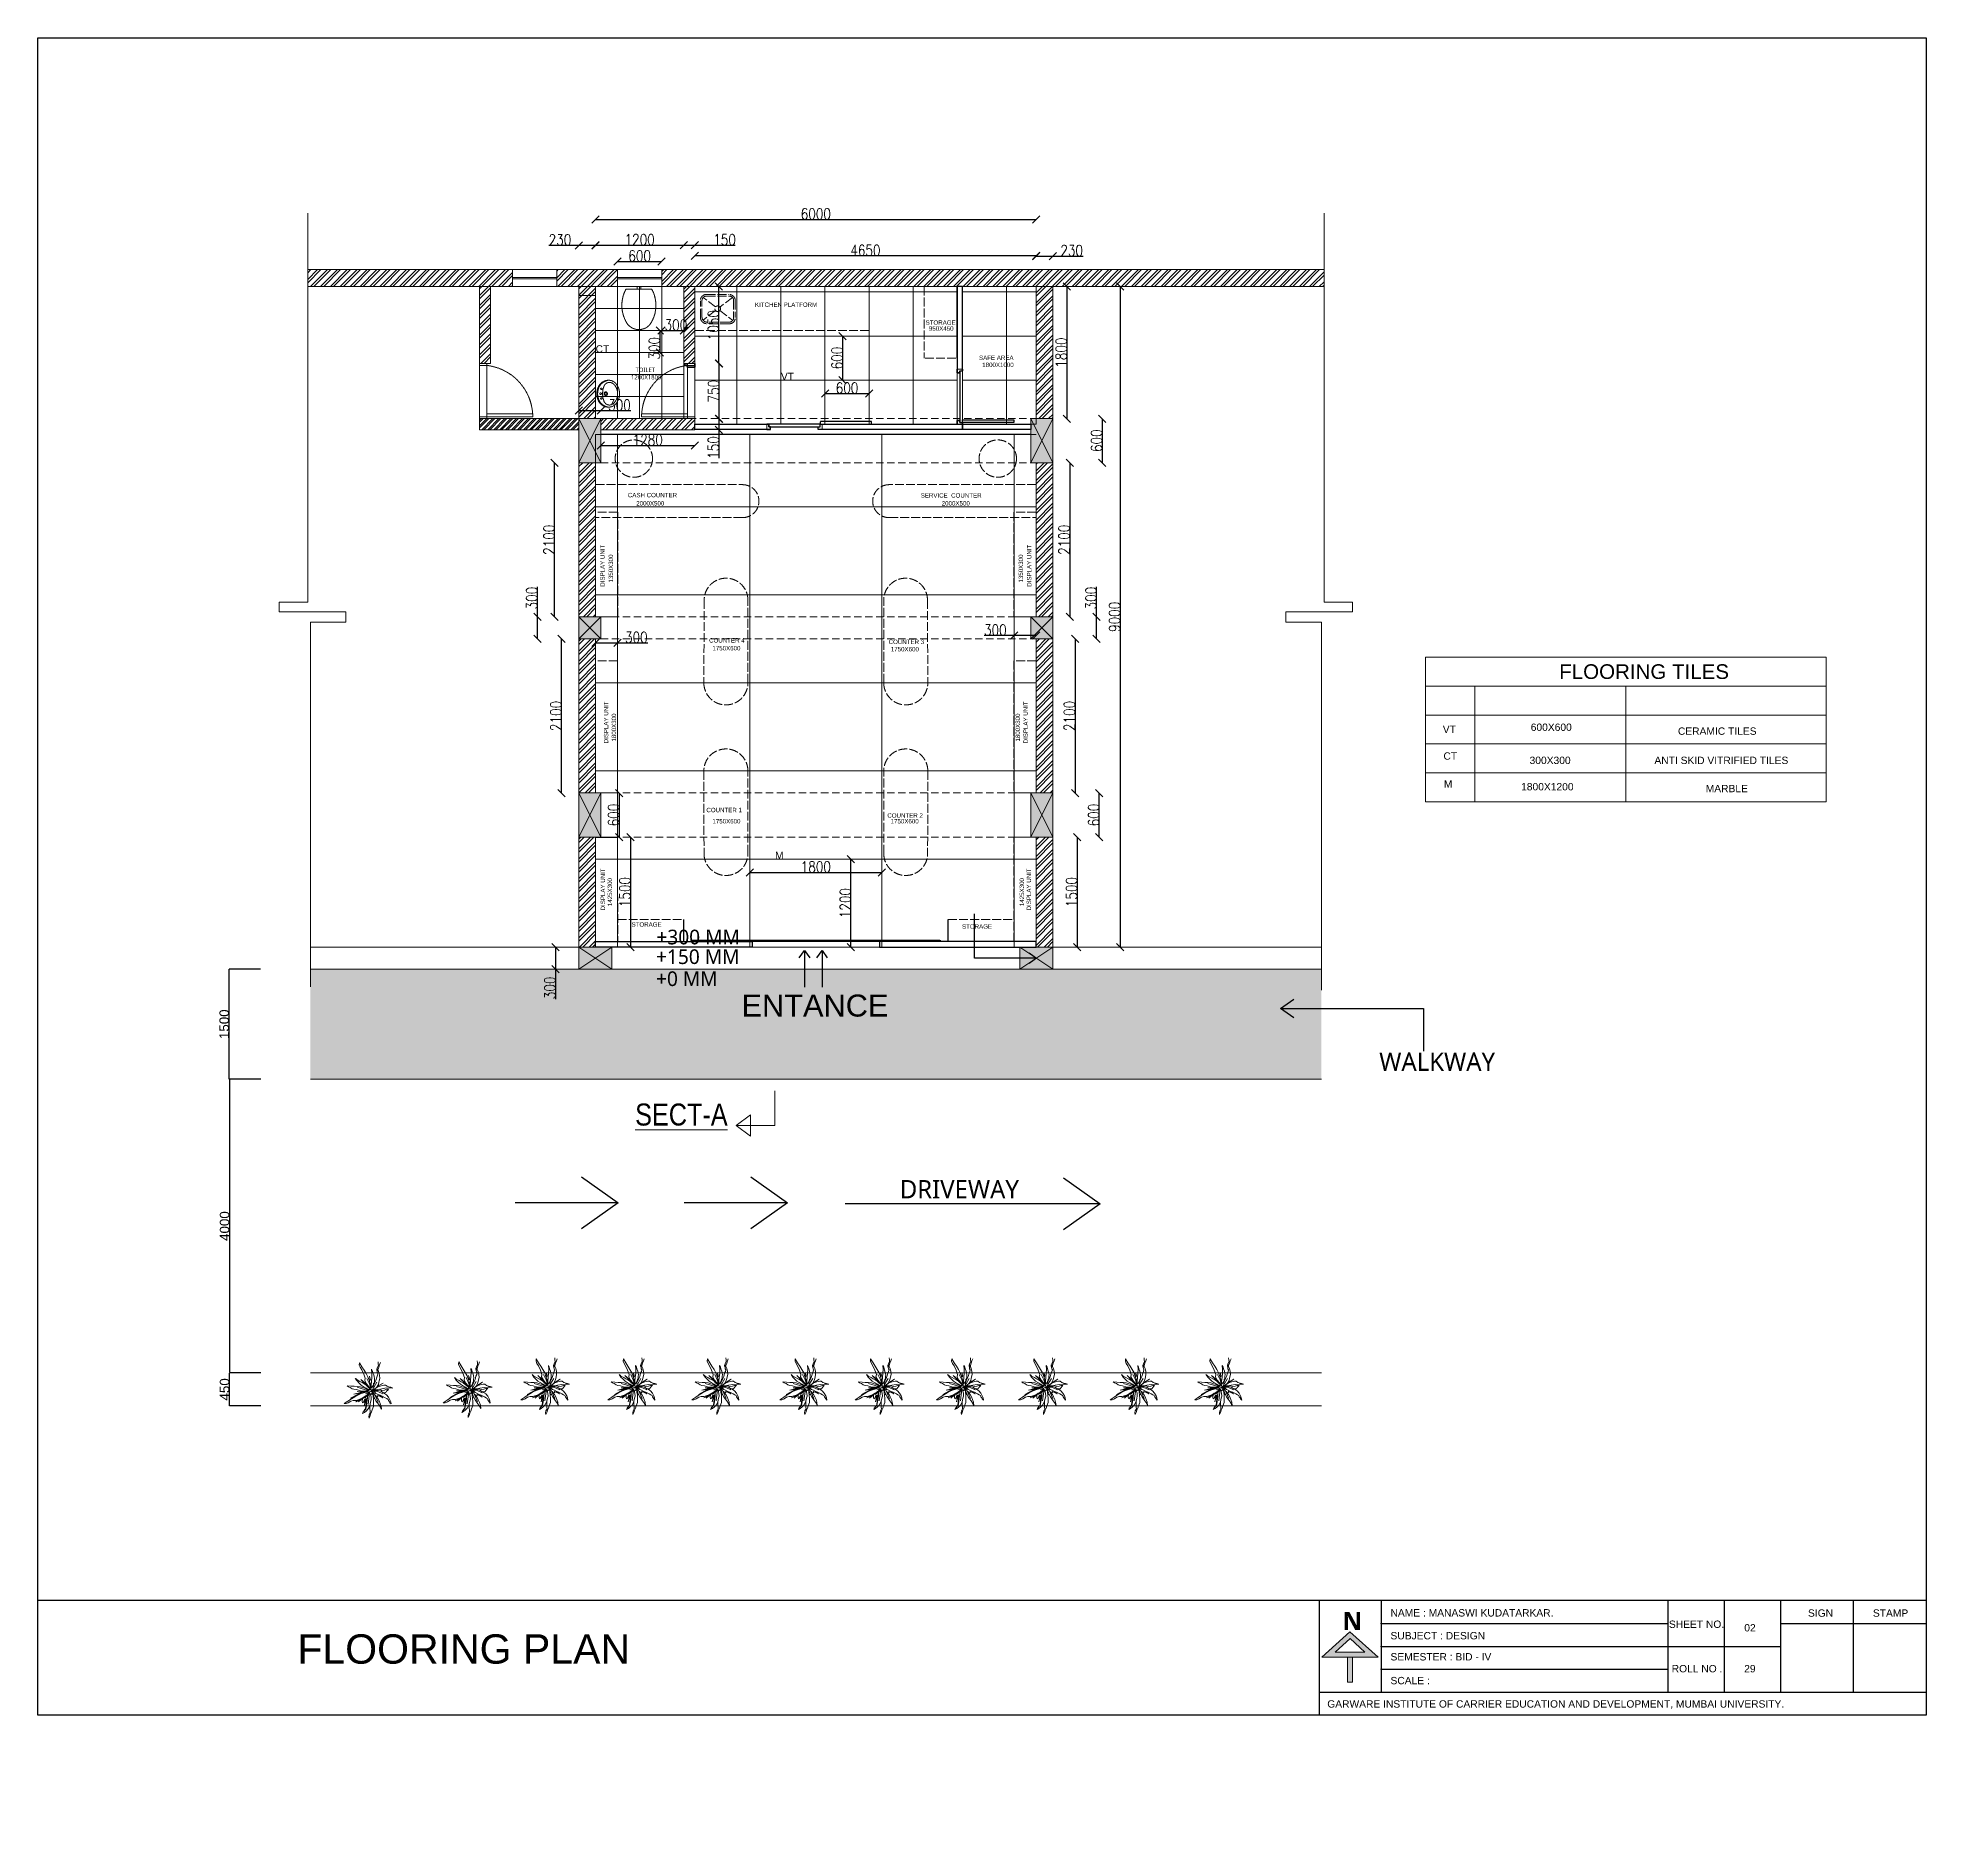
# Model space of a CAD drawing. Header units: millimetres. Extents: x 1926 to 160733, y 10813 to 39285.
# Drawn here: x 32442 to 58165, y 10813 to 35316 of the extents above; entities that cross this region are included whole.
import ezdxf

# ---------------------------------------------------------------- set-up
doc = ezdxf.new("R2010")
doc.units = ezdxf.units.MM
for name, pattern in [('ACAD_ISO02W100', [15, 12, -3]), ('DASHED', [0.75, 0.5, -0.25]), ('HIDDEN', [9.525, 6.35, -3.175])]:
    doc.linetypes.add(name, pattern=pattern)
doc.layers.get('Defpoints').update_dxf_attribs({"lineweight": 0})
for name, color, linetype, lineweight in [('beam', 253, 'ACAD_ISO02W100', 0), ('C-DOOR', 7, 'HIDDEN', 0), ('COLOUNM', 7, 'Continuous', 0), ('flooring', 4, 'Continuous', 0), ('FUR', 3, 'Continuous', 0), ('FURN', 252, 'Continuous', 0), ('furn 2', 253, 'ACAD_ISO02W100', 0), ('furn 3', 240, 'Continuous', 0), ('FURNITURE', 7, 'Continuous', 0), ('hatch', 7, 'Continuous', 0), ('SCALE FORMET TEXT', 7, 'Continuous', 0), ('TEXT', 7, 'Continuous', 5), ('TREE', 94, 'Continuous', 0), ('wall', 250, 'Continuous', 0)]:
    doc.layers.add(name, color=color, linetype=linetype, lineweight=lineweight)
doc.layers.add('ELE', color=7, linetype='Continuous', lineweight=0, true_color=0x575c5a)
doc.layers.add('glass', color=7, linetype='Continuous', lineweight=5, true_color=0x0082ad)
doc.styles.add('DIM_FONT', font='SIMPLEX.shx', dxfattribs={"width": 0.8})
doc.styles.get("Standard").update_dxf_attribs({"font": 'arial.ttf'})
doc.styles.add('STYLE2', font='arial.ttf', dxfattribs={"height": 7})
doc.styles.add('style4', font='swissck.ttf')
doc.dimstyles.new('Annotative', dxfattribs={"dimscale": 0, "dimtxt": 2.5, "dimasz": 2.5, "dimexe": 1.25, "dimexo": 0.625, "dimtad": 1, "dimtxsty": 'Standard', "dimcen": 2.5, "dimadec": 0, "dimazin": 0, "dimtfac": 1, "dimtmove": 0, "dimatfit": 3, "dimfxl": 1, "dimarcsym": 0})
doc.dimstyles.new('ISO-25', dxfattribs={"dimtxt": 2.5, "dimasz": 2.5, "dimexe": 1.25, "dimexo": 0.625, "dimtad": 1, "dimtxsty": 'Standard', "dimcen": 2.5, "dimadec": 0, "dimazin": 0, "dimtfac": 1, "dimtmove": 0, "dimatfit": 3, "dimfxl": 1, "dimarcsym": 0})
pattern_1 = [(45, (-1123529.32, 18299.64), (-67.351921, 67.351921), []), (45, (-1123484.42, 18299.64), (-67.351921, 67.351921), [])]

msp = doc.modelspace()

# ---------------------------------------------------------------- texts
for s, height, p in [('KITCHEN PLATFORM', 60, (42211.255, 31648.746)), ('STORAGE ', 60, (44535.251, 31405.157)), ('950X450', 60, (44580.492, 31324.218)), ('SAFE AREA ', 60, (45262.984, 30925.649)), ('1800X1000', 60, (45306.28, 30829.242)), ('CASH COUNTER ', 60, (40479.265, 29054.912)), ('SERVICE  COUNTER ', 60, (44468.68, 29050.552)), ('2000X500', 60, (40593.686, 28942.928)), ('2000X500', 60, (44755.181, 28942.928)), ('COUNTER 4', 60, (41586.18, 27075.741)), ('1750X600', 60, (41631.215, 26968.734)), ('COUNTER 3', 60, (44031.561, 27055.469)), ('1750X600', 60, (44061.065, 26955.434)), ('COUNTER 1', 60, (41549.132, 24764.224)), ('COUNTER 2 ', 60, (44013.984, 24690.091)), ('1750X600', 60, (41631.215, 24611.368)), ('1750X600', 60, (44059.245, 24611.368)), ('STORAGE ', 60, (40529.787, 23204.623)), ('STORAGE ', 60, (45031.076, 23177.481)), ('NAME : MANASWI KUDATARKAR.', 100, (50867.625, 13806.774)), ('SIGN ', 100, (56554.493, 13803.512)), ('STAMP ', 100, (57438.638, 13803.512)), ('SHEET NO. ', 100, (54659.864, 13651.635)), ('02', 100, (55686.772, 13603.386)), ('FLOORING PLAN    ', 400, (35977.137, 13164.016)), ('SUBJECT : DESIGN ', 100, (50867.625, 13495.485)), ('SEMESTER : BID - IV', 100, (50867.625, 13207.951)), ('ROLL NO .', 100, (54697.864, 13046.171)), ('29', 100, (55685.586, 13046.171)), ('SCALE :', 100, (50867.625, 12883.982)), ('GARWARE INSTITUTE OF CARRIER EDUCATION AND DEVELOPMENT, MUMBAI UNIVERSITY.', 100, (50006.523, 12565.586))]:
    msp.add_text(s, height=height).set_placement(p)
for s, p in [('DISPLAY UNIT', (40163.998, 27836.247)), ('DISPLAY UNIT', (45976.662, 27836.247)), ('1350X300', (40277.491, 27893.418)), ('1350X300', (45862.35, 27893.418)), ('DISPLAY UNIT', (40213.032, 25701.871)), ('DISPLAY UNIT', (45927.628, 25701.871)), ('1800X300', (40319.592, 25726.839)), ('1800X300', (45820.249, 25726.839)), ('DISPLAY UNIT', (40169.151, 23426.495)), ('DISPLAY UNIT', (45971.509, 23426.495)), ('1425X300', (40264.092, 23484.93)), ('1425X300', (45875.75, 23484.93))]:
    msp.add_text(s, height=60, rotation=90).set_placement(p)
at = {"insert": (40522.636, 30820.939), "char_height": 60, "width": 3654.03025, "attachment_point": 1}
msp.add_mtext('{\\fMicrosoft YaHei UI Light|b0|i0|c0|p34;\\C256;\\c0;   TOILET\\P1200X1800}', dxfattribs=at)
at = {"char_height": 200, "width": 3654.03025, "attachment_point": 1, "style": 'style4'}
for s, insert in [('{\\fMicrosoft YaHei UI Light|b0|i0|c0|p34;+300 MM}', (40868.086, 23163.857)), ('{\\fMicrosoft YaHei UI Light|b0|i0|c0|p34;+150 MM}', (40863.388, 22896.327)), ('{\\fMicrosoft YaHei UI Light|b0|i0|c0|p34;+0 MM}', (40863.388, 22596.327))]:
    msp.add_mtext(s, dxfattribs=dict(at, insert=insert))
at = {"layer": 'SCALE FORMET TEXT', "color": 18, "true_color": 0x000000, "attachment_point": 1, "style": 'style4'}
for s, insert, char_height, width in [('{\\fSwis721 LtEx BT|b0|i0|c0|p34;ENTANCE}', (42027.061, 22280.347), 300, 3654.03025), ('{\\fMicrosoft YaHei UI Light|b0|i0|c0|p34;WALKWAY}', (50713.847, 21490.363), 250, 3654.03025), ('{\\fMicrosoft YaHei UI Light|b0|i0|c0|p34;DRIVEWAY}', (44184.077, 19752.638), 250, 3654.03025), ('{\\fYu Gothic UI Semibold|b0|i0|c0|p34;N}', (50216.343, 13869.726), 248.30926, 2268.32386)]:
    msp.add_mtext(s, dxfattribs=dict(at, insert=insert, char_height=char_height, width=width))
at = {"layer": 'TEXT'}
for s, height, p in [('CT ', 100, (40040.33, 31026.232)), ('VT ', 100, (42564.608, 30651.833)), ('FLOORING TILES ', 200, (53166.108, 26580.018)), ('VT ', 100, (51580.116, 25844.822)), ('600X600 ', 100, (52777.99, 25872.287)), ('CERAMIC TILES ', 100, (54782.802, 25819.266)), ('CT ', 100, (51588.988, 25480.069)), ('300X300', 100, (52762.359, 25421.158)), ('ANTI SKID VITRIFIED TILES ', 100, (54462.783, 25421.158)), ('M', 100, (51594.552, 25099.876)), ('1800X1200 ', 100, (52646.7, 25061.875)), ('MARBLE  ', 100, (55161.573, 25036.57)), ('M', 100, (42485.266, 24126.232))]:
    msp.add_text(s, height=height, dxfattribs=at).set_placement(p)
at = {"layer": 'TEXT', "color": 0, "insert": (40578.935, 20491.418), "char_height": 300, "width": 12204.95094, "attachment_point": 7, "style": 'STYLE2'}
msp.add_mtext('{\\fArial Narrow|b0|i0|c0|p34;\\LSECT-A\\l }', dxfattribs=at)

# ---------------------------------------------------------------- blocks, each defined once
blk = doc.blocks.new('RETGGER')
at = {"layer": 'TREE', "color": 84}
for p, q in [((96.8, -1890.3), (97, -1889.3)), ((96.9, -1891.1), (96.8, -1890.3)), ((97.4, -1890.1), (96.9, -1891.1)), ((97, -1889.3), (97.6, -1888)), ((97.5, -1887.1), (97.4, -1886)), ((97.8, -1888.9), (97.4, -1890.1)), ((97.6, -1888), (97.5, -1887.1)), ((98.3, -1887.7), (97.8, -1888.9)), ((98.7, -1886.5), (98.3, -1887.7)), ((94.5, -1903.1), (94.7, -1904.8)), ((94.9, -1902), (97.3, -1902.2)), ((97.3, -1902.2), (100.1, -1903.5)), ((92.6, -1914.9), (93.2, -1913.7)), ((93, -1910.5), (93, -1909.6)), ((93, -1911.7), (93, -1910.5)), ((93.1, -1912.8), (93, -1911.7)), ((93.2, -1913.7), (93.1, -1912.8)), ((93.9, -1913.4), (93.4, -1914.6)), ((94.3, -1912.2), (93.9, -1913.4)), ((95, -1910.4), (94.3, -1912.2)), ((94.7, -1904.8), (94.9, -1906.4)), ((94.9, -1906.4), (95, -1908.2)), ((95, -1908.2), (95, -1910.4)), ((92.4, -1916), (92.6, -1914.9)), ((92.5, -1916.8), (92.4, -1916)), ((93, -1915.8), (92.5, -1916.8)), ((93.4, -1914.6), (93, -1915.8))]:
    blk.add_line(p, q, dxfattribs=at)
for points in [[(93.2, -1900.5), (93.4, -1899.2), (93.2, -1898), (92.6, -1896.1), (91.9, -1894.2), (90.9, -1892.4), (89.8, -1890.6), (88.6, -1888.8), (87.3, -1886.6), (87.2, -1887.8), (87.7, -1889), (88.5, -1890.4), (89.6, -1892.7), (90.4, -1895), (90.2, -1896.3), (91.2, -1898.1), (92.4, -1899.7), (92.8, -1900.2)], [(95.2, -1901.4), (96.8, -1899.8), (97.6, -1898.4), (97.9, -1897.2), (98.1, -1896.4), (98.4, -1895.1), (98.3, -1893.4), (97.9, -1891.8), (97.4, -1890.8), (96.7, -1889.8), (96.7, -1890.6), (96.9, -1891.2), (97, -1891.9), (97.3, -1892.6), (97.1, -1893.4), (96.7, -1894.4), (96.2, -1896.2), (95.7, -1897.3), (95.1, -1898.6), (94.7, -1899.6), (94.8, -1900.7), (94.9, -1901.4)], [(92.4, -1901.8), (91.6, -1901.1), (90.7, -1900.6), (89.2, -1900.1), (87.7, -1899.7), (86.1, -1899.5), (84.4, -1899.4), (82.6, -1899.3), (80.6, -1899.1), (81.3, -1899.7), (82.3, -1900), (83.3, -1900.7), (84.3, -1901), (85.7, -1901.2), (87.9, -1901.9), (89.9, -1902), (91.5, -1902), (92, -1901.9)], [(89.4, -1902.7), (87, -1903.5), (82.4, -1905.9), (83.9, -1905.3), (87.4, -1903.5), (89.6, -1902.6)], [(89.2, -1902.8), (84.3, -1903.6), (88.7, -1902.6), (86.1, -1902.3), (89.4, -1902.4)], [(86.1, -1899.9), (92.2, -1901.8)], [(90.6, -1898.2), (88.1, -1895.7), (90.4, -1897.7), (90.2, -1896.9), (91.2, -1898.6)], [(92.2, -1902.2), (89.2, -1902.8)], [(92.2, -1902.1), (90, -1902.3), (89.3, -1902.4)], [(92.3, -1903.4), (89.7, -1905.9), (90.7, -1905.2), (90.4, -1905.6), (91.4, -1904.6), (92.1, -1903.6)], [(90.6, -1903.5), (92.9, -1902.8)], [(92.6, -1903.2), (91.9, -1904.7)], [(93.1, -1896.3), (92.7, -1893.9), (93.2, -1895.4), (93.2, -1895.2), (93.4, -1895.7)], [(93.3, -1904.3), (93.7, -1903.4), (94, -1903.8), (94.5, -1903.1)], [(96.8, -1897.2), (95.1, -1900.1)], [(95.3, -1901.6), (97.5, -1901.7), (99.1, -1902.1), (100.1, -1902.8), (100.9, -1903.3), (102, -1904), (103.1, -1905.3), (103.9, -1906.7), (104.3, -1907.8), (104.5, -1909), (103.9, -1908.4), (103.6, -1907.8), (103.2, -1907.2), (102.9, -1906.6), (102.2, -1906.1), (101.3, -1905.6), (99.6, -1904.7), (98.5, -1904.3), (97.2, -1903.7), (96.2, -1903.3), (95.5, -1902.5), (95.1, -1901.9)], [(97.7, -1899.2), (100.3, -1897.6), (97.9, -1898.9)], [(101.5, -1902.8), (101.6, -1902.8), (102.1, -1902.1), (102.7, -1901.5), (103.1, -1901), (102.4, -1901), (102.1, -1901), (101, -1901.5), (99.5, -1901.6), (98.1, -1901)], [(101.6, -1902.8), (100.9, -1902.9), (100.3, -1902.9)], [(88.6, -1906.3), (86.7, -1907.9), (88, -1906.7), (85.3, -1907.8), (88.1, -1906.3), (88.8, -1906)], [(89.6, -1905.3), (88.9, -1906.2), (88.8, -1907.5), (89, -1908.4), (89.5, -1908), (89.9, -1907.1), (90.3, -1906.6), (90.7, -1906.3), (91.2, -1906.2), (91.6, -1905.9)], [(91.4, -1906.3), (90.7, -1911.7), (89.6, -1913), (90.2, -1912.1), (90.6, -1911.7), (91.1, -1906.7), (91.4, -1906.3)], [(91, -1906.4), (90.3, -1906.9), (90.3, -1906.9), (89.6, -1908), (90.2, -1907.3), (91.1, -1906.4)], [(91, -1906.9), (90.7, -1908.6), (90.8, -1906.9), (89.9, -1910), (90.6, -1906.9)], [(97.1, -1904.2), (100, -1905.7), (98.2, -1904.3)]]:
    blk.add_lwpolyline(points, dxfattribs=at)
at = {"layer": 'TREE', "color": 1}
for points in [[(93.6, -1900), (93.6, -1898.8), (93.8, -1896.8), (94, -1894.4), (94.1, -1892.4), (93.9, -1890.1), (94.4, -1891.1), (94.6, -1892), (95.1, -1893.2), (95.3, -1894.1), (95.5, -1895.2), (95.4, -1895.9), (95.4, -1897), (95.2, -1897.6), (95, -1898.4), (94.7, -1898.9), (94.3, -1899.7), (93.8, -1900.4), (93.9, -1899.7), (93.6, -1900)], [(92.7, -1902.7), (91.4, -1902.6), (90.2, -1902.8), (88.3, -1903.4), (86.4, -1904.2), (84.7, -1905.1), (82.9, -1906.2), (81, -1907.5), (78.9, -1908.8), (80, -1908.8), (81.2, -1908.4), (82.6, -1907.5), (83.9, -1907.1), (85.5, -1907.1), (88.3, -1906.2), (90.4, -1904.8), (92, -1903.6), (92.4, -1903.2)], [(92.6, -1901.5), (91, -1900.4), (89.4, -1899.5), (88.2, -1898.7), (87.1, -1897.6), (86, -1896.5), (85, -1895.1), (85.5, -1895.4), (86, -1895.9), (87.5, -1896.7), (88.7, -1897.4), (89.8, -1898), (90.9, -1898.8), (91.8, -1899.6), (92.4, -1900.2), (92.7, -1900.5), (92.8, -1900.7), (93.2, -1901.4), (92.4, -1900.9), (92.6, -1901.5)], [(92.9, -1903.1), (93.6, -1905.2), (93.7, -1906.8), (93.4, -1908), (93.2, -1908.9), (92.9, -1910.2), (92, -1911.7), (90.9, -1912.9), (90, -1913.6), (89, -1914.2), (89.3, -1913.4), (89.8, -1913), (90.2, -1912.4), (90.7, -1911.9), (90.9, -1911.1), (91.1, -1910), (91.4, -1908.2), (91.5, -1907), (91.6, -1905.6), (91.6, -1904.5), (92.2, -1903.6), (92.6, -1903)], [(91.3, -1895.1), (92.7, -1898), (93.7, -1901.7)], [(92, -1909.4), (92.8, -1903)], [(93.9, -1902.3), (93.3, -1902.5), (94.5, -1902), (92.6, -1902.4), (94.1, -1902), (93.4, -1900.8), (94.1, -1901.9), (94.7, -1900.9), (94.4, -1901.7), (95.5, -1901.4), (94.4, -1901.9), (95.6, -1902.3), (94.6, -1902.1), (94.1, -1903.1), (94.4, -1902)], [(94.2, -1902), (95.5, -1903.6), (97.5, -1908.1)], [(96, -1904.1), (96.2, -1904.5), (97.3, -1906), (98, -1907.3), (98.6, -1908.7), (99.1, -1910.2), (99.3, -1911.9), (99, -1911.4), (98.8, -1910.8), (97.8, -1909.4), (97, -1908.3), (96.3, -1907.3), (95.6, -1906), (95.2, -1905), (94.9, -1904.1), (94.8, -1903.7), (94.7, -1903.5), (94.7, -1903.3)], [(95.6, -1901.3), (96.9, -1901.2), (98.8, -1900.9), (101.2, -1900.5), (103.1, -1900.3), (105.5, -1900.4), (104.4, -1899.9), (103.6, -1899.8), (102.4, -1899.4), (101.5, -1898.7), (100.6, -1898.7), (99.8, -1898.9), (98.5, -1899.3), (98, -1899.5), (97.1, -1899.8), (96.7, -1900.1), (95.9, -1900.6), (95.2, -1901.1), (95.9, -1901), (95.6, -1901.3)]]:
    blk.add_lwpolyline(points, dxfattribs=at)
at = {"layer": 'TREE', "color": 84}
for start, end in [(180.908, 192.1564), (153.0135, 156.2702), (127.6754, 134.6301), (100.0265, 103.3507), (73.6634, 80.3773), (33.9342, 44.7068), (280.8167, 290.0787), (309.1352, 324.1352)]:
    blk.add_arc((94.1, -1902), 4.22, start, end, dxfattribs=at)
blk = doc.blocks.new('A$C51D124C1')
at = {"layer": 'C-DOOR'}
for p, q in [((25, 100), (725, 100)), ((25, 0), (725, 0))]:
    blk.add_line(p, q, dxfattribs=at)
blk.add_arc((21, 15), 709, 6.8545, 86.4639, dxfattribs=at)
blk.add_arc((21, 15), 709, 6.8545, 86.4639, dxfattribs=at)
at = {"layer": 'ELE'}
for points in [[(25, 725), (65, 725), (65, 100), (25, 100)], [(25, 725), (65, 725), (65, 100), (25, 100)], [(25, 0), (0, 0), (0, 100), (25, 100)], [(25, 0), (0, 0), (0, 100), (25, 100)], [(750, 0), (725, 0), (725, 100), (750, 100)], [(750, 0), (725, 0), (725, 100), (750, 100)]]:
    blk.add_lwpolyline(points, close=True, dxfattribs=at)
blk = doc.blocks.new('_Oblique')
at = {"color": 0, "linetype": 'ByBlock', "lineweight": -2}
blk.add_line((-0.5, -0.5), (0.5, 0.5), dxfattribs=at)
blk = doc.blocks.new('*D246')
at = {"color": 0, "lineweight": -2, "transparency": 16777216}
blk.add_line((40040, 32489), (41240, 32489), dxfattribs=at)
at = {"layer": 'Defpoints', "color": 0, "transparency": 16777216}
for p in [(41240, 32489), (40040, 32073), (41240, 32073)]:
    blk.add_point(p, dxfattribs=at)
at = {"color": 0, "lineweight": -2, "transparency": 16777216, "xscale": 100, "yscale": 100, "zscale": 100, "rotation": 180}
blk.add_blockref('_Oblique', (40040, 32489), dxfattribs=at)
at = {"color": 0, "lineweight": -2, "transparency": 16777216, "xscale": 100, "yscale": 100, "zscale": 100}
blk.add_blockref('_Oblique', (41240, 32489), dxfattribs=at)
at = {"color": 0, "transparency": 16777216, "insert": (40640, 32565), "char_height": 150, "attachment_point": 5, "style": 'DIM_FONT'}
blk.add_mtext('1200', dxfattribs=at)
blk = doc.blocks.new('*D247')
at = {"color": 0, "lineweight": -2, "transparency": 16777216}
for p, q in [((41240, 32490), (41390, 32490)), ((41390, 32490), (41940, 32490))]:
    blk.add_line(p, q, dxfattribs=at)
at = {"layer": 'Defpoints', "color": 0, "transparency": 16777216}
for p in [(41240, 32490), (41240, 31926), (41390, 31926)]:
    blk.add_point(p, dxfattribs=at)
at = {"color": 0, "lineweight": -2, "transparency": 16777216, "xscale": 100, "yscale": 100, "zscale": 100, "rotation": 180}
blk.add_blockref('_Oblique', (41240, 32490), dxfattribs=at)
at = {"color": 0, "lineweight": -2, "transparency": 16777216, "xscale": 100, "yscale": 100, "zscale": 100}
blk.add_blockref('_Oblique', (41390, 32490), dxfattribs=at)
at = {"color": 0, "transparency": 16777216, "insert": (41797, 32565), "char_height": 150, "attachment_point": 5, "style": 'DIM_FONT'}
blk.add_mtext('150', dxfattribs=at)
blk = doc.blocks.new('*D248')
at = {"color": 0, "lineweight": -2, "transparency": 16777216}
blk.add_line((46040, 32343), (41390, 32343), dxfattribs=at)
at = {"layer": 'Defpoints', "color": 0, "transparency": 16777216}
for p in [(41390, 32343), (41390, 31926), (46040, 31926)]:
    blk.add_point(p, dxfattribs=at)
at = {"color": 0, "lineweight": -2, "transparency": 16777216, "xscale": 100, "yscale": 100, "zscale": 100, "rotation": 180}
blk.add_blockref('_Oblique', (41390, 32343), dxfattribs=at)
at = {"color": 0, "lineweight": -2, "transparency": 16777216, "xscale": 100, "yscale": 100, "zscale": 100}
blk.add_blockref('_Oblique', (46040, 32343), dxfattribs=at)
at = {"color": 0, "transparency": 16777216, "insert": (43715, 32419), "char_height": 150, "attachment_point": 5, "style": 'DIM_FONT'}
blk.add_mtext('4650', dxfattribs=at)
blk = doc.blocks.new('*D249')
at = {"color": 0, "lineweight": -2, "transparency": 16777216}
blk.add_line((46459, 31926), (46459, 30126), dxfattribs=at)
at = {"layer": 'Defpoints', "color": 0, "transparency": 16777216}
for p in [(46040, 31926), (46040, 30126), (46459, 30126)]:
    blk.add_point(p, dxfattribs=at)
at = {"color": 0, "lineweight": -2, "transparency": 16777216, "xscale": 100, "yscale": 100, "zscale": 100}
for p, rotation in [((46459, 31926), 90), ((46459, 30126), 270)]:
    blk.add_blockref('_Oblique', p, dxfattribs=dict(at, rotation=rotation))
at = {"color": 0, "transparency": 16777216, "insert": (46383, 31026), "char_height": 150, "attachment_point": 5, "rotation": 90, "style": 'DIM_FONT'}
blk.add_mtext('1800', dxfattribs=at)
blk = doc.blocks.new('*D250')
at = {"color": 0, "lineweight": -2, "transparency": 16777216}
blk.add_line((46939, 30126), (46939, 29526), dxfattribs=at)
at = {"layer": 'Defpoints', "color": 0, "transparency": 16777216}
for p in [(45970, 30126), (45970, 29526), (46939, 29526)]:
    blk.add_point(p, dxfattribs=at)
at = {"color": 0, "lineweight": -2, "transparency": 16777216, "xscale": 100, "yscale": 100, "zscale": 100}
for p, rotation in [((46939, 30126), 90), ((46939, 29526), 270)]:
    blk.add_blockref('_Oblique', p, dxfattribs=dict(at, rotation=rotation))
at = {"color": 0, "transparency": 16777216, "insert": (46864, 29826), "char_height": 150, "attachment_point": 5, "rotation": 90, "style": 'DIM_FONT'}
blk.add_mtext('600', dxfattribs=at)
blk = doc.blocks.new('*D251')
at = {"color": 0, "lineweight": -2, "transparency": 16777216}
blk.add_line((46498, 29526), (46498, 27426), dxfattribs=at)
at = {"layer": 'Defpoints', "color": 0, "transparency": 16777216}
for p in [(46040, 29526), (46040, 27426), (46498, 27426)]:
    blk.add_point(p, dxfattribs=at)
at = {"color": 0, "lineweight": -2, "transparency": 16777216, "xscale": 100, "yscale": 100, "zscale": 100}
for p, rotation in [((46498, 29526), 90), ((46498, 27426), 270)]:
    blk.add_blockref('_Oblique', p, dxfattribs=dict(at, rotation=rotation))
at = {"color": 0, "transparency": 16777216, "insert": (46422, 28476), "char_height": 150, "attachment_point": 5, "rotation": 90, "style": 'DIM_FONT'}
blk.add_mtext('2100', dxfattribs=at)
blk = doc.blocks.new('*D252')
at = {"color": 0, "lineweight": -2, "transparency": 16777216}
for p, q in [((46863, 27426), (46863, 27836)), ((46863, 27126), (46863, 27426))]:
    blk.add_line(p, q, dxfattribs=at)
at = {"layer": 'Defpoints', "color": 0, "transparency": 16777216}
for p in [(46270, 27426), (46863, 27426), (46270, 27126)]:
    blk.add_point(p, dxfattribs=at)
at = {"color": 0, "lineweight": -2, "transparency": 16777216, "xscale": 100, "yscale": 100, "zscale": 100}
for p, rotation in [((46863, 27426), 90), ((46863, 27126), 270)]:
    blk.add_blockref('_Oblique', p, dxfattribs=dict(at, rotation=rotation))
at = {"color": 0, "transparency": 16777216, "insert": (46788, 27681), "char_height": 150, "attachment_point": 5, "rotation": 90, "style": 'DIM_FONT'}
blk.add_mtext('300', dxfattribs=at)
blk = doc.blocks.new('*D253')
at = {"color": 0, "lineweight": -2, "transparency": 16777216}
blk.add_line((46571, 27126), (46571, 25026), dxfattribs=at)
at = {"layer": 'Defpoints', "color": 0, "transparency": 16777216}
for p in [(46270, 27126), (46270, 25026), (46571, 25026)]:
    blk.add_point(p, dxfattribs=at)
at = {"color": 0, "lineweight": -2, "transparency": 16777216, "xscale": 100, "yscale": 100, "zscale": 100}
for p, rotation in [((46571, 27126), 90), ((46571, 25026), 270)]:
    blk.add_blockref('_Oblique', p, dxfattribs=dict(at, rotation=rotation))
at = {"color": 0, "transparency": 16777216, "insert": (46495, 26076), "char_height": 150, "attachment_point": 5, "rotation": 90, "style": 'DIM_FONT'}
blk.add_mtext('2100', dxfattribs=at)
blk = doc.blocks.new('*D254')
at = {"color": 0, "lineweight": -2, "transparency": 16777216}
blk.add_line((46901, 24426), (46901, 25026), dxfattribs=at)
at = {"layer": 'Defpoints', "color": 0, "transparency": 16777216}
for p in [(46270, 25026), (46901, 25026), (46270, 24426)]:
    blk.add_point(p, dxfattribs=at)
at = {"color": 0, "lineweight": -2, "transparency": 16777216, "xscale": 100, "yscale": 100, "zscale": 100}
for p, rotation in [((46901, 25026), 90), ((46901, 24426), 270)]:
    blk.add_blockref('_Oblique', p, dxfattribs=dict(at, rotation=rotation))
at = {"color": 0, "transparency": 16777216, "insert": (46826, 24726), "char_height": 150, "attachment_point": 5, "rotation": 90, "style": 'DIM_FONT'}
blk.add_mtext('600', dxfattribs=at)
blk = doc.blocks.new('*D255')
at = {"color": 0, "lineweight": -2, "transparency": 16777216}
blk.add_line((46600, 24426), (46600, 22926), dxfattribs=at)
at = {"layer": 'Defpoints', "color": 0, "transparency": 16777216}
for p in [(46270, 24426), (46270, 22926), (46600, 22926)]:
    blk.add_point(p, dxfattribs=at)
at = {"color": 0, "lineweight": -2, "transparency": 16777216, "xscale": 100, "yscale": 100, "zscale": 100}
for p, rotation in [((46600, 24426), 90), ((46600, 22926), 270)]:
    blk.add_blockref('_Oblique', p, dxfattribs=dict(at, rotation=rotation))
at = {"color": 0, "transparency": 16777216, "insert": (46524, 23676), "char_height": 150, "attachment_point": 5, "rotation": 90, "style": 'DIM_FONT'}
blk.add_mtext('1500', dxfattribs=at)
blk = doc.blocks.new('*D256')
at = {"color": 0, "lineweight": -2, "transparency": 16777216}
for p, q in [((39810, 32486), (39401, 32486)), ((40040, 32486), (39810, 32486))]:
    blk.add_line(p, q, dxfattribs=at)
at = {"layer": 'Defpoints', "color": 0, "transparency": 16777216}
for p in [(40040, 32486), (39810, 32001), (40040, 32001)]:
    blk.add_point(p, dxfattribs=at)
at = {"color": 0, "lineweight": -2, "transparency": 16777216, "xscale": 100, "yscale": 100, "zscale": 100, "rotation": 180}
blk.add_blockref('_Oblique', (39810, 32486), dxfattribs=at)
at = {"color": 0, "lineweight": -2, "transparency": 16777216, "xscale": 100, "yscale": 100, "zscale": 100}
blk.add_blockref('_Oblique', (40040, 32486), dxfattribs=at)
at = {"color": 0, "transparency": 16777216, "insert": (39555, 32562), "char_height": 150, "attachment_point": 5, "style": 'DIM_FONT'}
blk.add_mtext('230', dxfattribs=at)
blk = doc.blocks.new('*D257')
at = {"color": 0, "lineweight": -2, "transparency": 16777216}
blk.add_line((39481, 27426), (39481, 29526), dxfattribs=at)
at = {"layer": 'Defpoints', "color": 0, "transparency": 16777216}
for p in [(39481, 29526), (39810, 29526), (39817, 27426)]:
    blk.add_point(p, dxfattribs=at)
at = {"color": 0, "lineweight": -2, "transparency": 16777216, "xscale": 100, "yscale": 100, "zscale": 100}
for p, rotation in [((39481, 29526), 90), ((39481, 27426), 270)]:
    blk.add_blockref('_Oblique', p, dxfattribs=dict(at, rotation=rotation))
at = {"color": 0, "transparency": 16777216, "insert": (39406, 28476), "char_height": 150, "attachment_point": 5, "rotation": 90, "style": 'DIM_FONT'}
blk.add_mtext('2100', dxfattribs=at)
blk = doc.blocks.new('*D258')
at = {"color": 0, "lineweight": -2, "transparency": 16777216}
for p, q in [((39247, 27426), (39247, 27836)), ((39247, 27126), (39247, 27426))]:
    blk.add_line(p, q, dxfattribs=at)
at = {"layer": 'Defpoints', "color": 0, "transparency": 16777216}
for p in [(39247, 27426), (39810, 27426), (39810, 27126)]:
    blk.add_point(p, dxfattribs=at)
at = {"color": 0, "lineweight": -2, "transparency": 16777216, "xscale": 100, "yscale": 100, "zscale": 100}
for p, rotation in [((39247, 27426), 90), ((39247, 27126), 270)]:
    blk.add_blockref('_Oblique', p, dxfattribs=dict(at, rotation=rotation))
at = {"color": 0, "transparency": 16777216, "insert": (39171, 27681), "char_height": 150, "attachment_point": 5, "rotation": 90, "style": 'DIM_FONT'}
blk.add_mtext('300', dxfattribs=at)
blk = doc.blocks.new('*D259')
at = {"color": 0, "lineweight": -2, "transparency": 16777216}
blk.add_line((39575, 25026), (39575, 27126), dxfattribs=at)
at = {"layer": 'Defpoints', "color": 0, "transparency": 16777216}
for p in [(39575, 27126), (39810, 27126), (39810, 25026)]:
    blk.add_point(p, dxfattribs=at)
at = {"color": 0, "lineweight": -2, "transparency": 16777216, "xscale": 100, "yscale": 100, "zscale": 100}
for p, rotation in [((39575, 27126), 90), ((39575, 25026), 270)]:
    blk.add_blockref('_Oblique', p, dxfattribs=dict(at, rotation=rotation))
at = {"color": 0, "transparency": 16777216, "insert": (39500, 26076), "char_height": 150, "attachment_point": 5, "rotation": 90, "style": 'DIM_FONT'}
blk.add_mtext('2100', dxfattribs=at)
blk = doc.blocks.new('*D260')
at = {"color": 0, "lineweight": -2, "transparency": 16777216}
blk.add_line((40362, 25026), (40362, 24426), dxfattribs=at)
at = {"layer": 'Defpoints', "color": 0, "transparency": 16777216}
for p in [(40110, 25026), (40110, 24426), (40362, 24426)]:
    blk.add_point(p, dxfattribs=at)
at = {"color": 0, "lineweight": -2, "transparency": 16777216, "xscale": 100, "yscale": 100, "zscale": 100}
for p, rotation in [((40362, 25026), 90), ((40362, 24426), 270)]:
    blk.add_blockref('_Oblique', p, dxfattribs=dict(at, rotation=rotation))
at = {"color": 0, "transparency": 16777216, "insert": (40286, 24726), "char_height": 150, "attachment_point": 5, "rotation": 90, "style": 'DIM_FONT'}
blk.add_mtext('600', dxfattribs=at)
blk = doc.blocks.new('*D261')
at = {"color": 0, "lineweight": -2, "transparency": 16777216}
blk.add_line((40515, 24426), (40515, 22926), dxfattribs=at)
at = {"layer": 'Defpoints', "color": 0, "transparency": 16777216}
for p in [(40039, 24426), (40039, 22926), (40515, 22926)]:
    blk.add_point(p, dxfattribs=at)
at = {"color": 0, "lineweight": -2, "transparency": 16777216, "xscale": 100, "yscale": 100, "zscale": 100}
for p, rotation in [((40515, 24426), 90), ((40515, 22926), 270)]:
    blk.add_blockref('_Oblique', p, dxfattribs=dict(at, rotation=rotation))
at = {"color": 0, "transparency": 16777216, "insert": (40440, 23676), "char_height": 150, "attachment_point": 5, "rotation": 90, "style": 'DIM_FONT'}
blk.add_mtext('1500', dxfattribs=at)
blk = doc.blocks.new('*D262')
at = {"color": 0, "lineweight": -2, "transparency": 16777216}
blk.add_line((40040, 32840), (46040, 32840), dxfattribs=at)
at = {"layer": 'Defpoints', "color": 0, "transparency": 16777216}
for p in [(46040, 32840), (40040, 32117), (46040, 32117)]:
    blk.add_point(p, dxfattribs=at)
at = {"color": 0, "lineweight": -2, "transparency": 16777216, "xscale": 100, "yscale": 100, "zscale": 100, "rotation": 180}
blk.add_blockref('_Oblique', (40040, 32840), dxfattribs=at)
at = {"color": 0, "lineweight": -2, "transparency": 16777216, "xscale": 100, "yscale": 100, "zscale": 100}
blk.add_blockref('_Oblique', (46040, 32840), dxfattribs=at)
at = {"color": 0, "transparency": 16777216, "insert": (43040, 32916), "char_height": 150, "attachment_point": 5, "style": 'DIM_FONT'}
blk.add_mtext('6000', dxfattribs=at)
blk = doc.blocks.new('*D263')
at = {"color": 0, "lineweight": -2, "transparency": 16777216}
blk.add_line((47186, 31926), (47186, 22926), dxfattribs=at)
at = {"layer": 'Defpoints', "color": 0, "transparency": 16777216}
for p in [(45361, 31926), (45361, 22926), (47186, 22926)]:
    blk.add_point(p, dxfattribs=at)
at = {"color": 0, "lineweight": -2, "transparency": 16777216, "xscale": 100, "yscale": 100, "zscale": 100}
for p, rotation in [((47186, 31926), 90), ((47186, 22926), 270)]:
    blk.add_blockref('_Oblique', p, dxfattribs=dict(at, rotation=rotation))
at = {"color": 0, "transparency": 16777216, "insert": (47110, 27426), "char_height": 150, "attachment_point": 5, "rotation": 90, "style": 'DIM_FONT'}
blk.add_mtext('9000', dxfattribs=at)
blk = doc.blocks.new('*D264')
at = {"color": 0, "lineweight": -2, "transparency": 16777216}
blk.add_line((40340, 32267), (40940, 32267), dxfattribs=at)
at = {"layer": 'Defpoints', "color": 0, "transparency": 16777216}
for p in [(40340, 32156), (40940, 32267), (40940, 32156)]:
    blk.add_point(p, dxfattribs=at)
at = {"color": 0, "lineweight": -2, "transparency": 16777216, "xscale": 100, "yscale": 100, "zscale": 100, "rotation": 180}
blk.add_blockref('_Oblique', (40340, 32267), dxfattribs=at)
at = {"color": 0, "lineweight": -2, "transparency": 16777216, "xscale": 100, "yscale": 100, "zscale": 100}
blk.add_blockref('_Oblique', (40940, 32267), dxfattribs=at)
at = {"color": 0, "transparency": 16777216, "insert": (40640, 32343), "char_height": 150, "attachment_point": 5, "style": 'DIM_FONT'}
blk.add_mtext('600', dxfattribs=at)
blk = doc.blocks.new('*D265')
at = {"color": 0, "lineweight": -2, "transparency": 16777216}
blk.add_line((40110, 29760), (41390, 29760), dxfattribs=at)
at = {"layer": 'Defpoints', "color": 0, "transparency": 16777216}
for p in [(40110, 29898), (41390, 29898), (41390, 29760)]:
    blk.add_point(p, dxfattribs=at)
at = {"color": 0, "lineweight": -2, "transparency": 16777216, "xscale": 100, "yscale": 100, "zscale": 100, "rotation": 180}
blk.add_blockref('_Oblique', (40110, 29760), dxfattribs=at)
at = {"color": 0, "lineweight": -2, "transparency": 16777216, "xscale": 100, "yscale": 100, "zscale": 100}
blk.add_blockref('_Oblique', (41390, 29760), dxfattribs=at)
at = {"color": 0, "transparency": 16777216, "insert": (40750, 29836), "char_height": 150, "attachment_point": 5, "style": 'DIM_FONT'}
blk.add_mtext('1280', dxfattribs=at)
blk = doc.blocks.new('*D266')
at = {"color": 0, "lineweight": -2, "transparency": 16777216}
for p, q in [((41721, 30126), (41721, 29976)), ((41721, 29976), (41721, 29589))]:
    blk.add_line(p, q, dxfattribs=at)
at = {"layer": 'Defpoints', "color": 0, "transparency": 16777216}
for p in [(41564, 30126), (41721, 30126), (41564, 29976)]:
    blk.add_point(p, dxfattribs=at)
at = {"color": 0, "lineweight": -2, "transparency": 16777216, "xscale": 100, "yscale": 100, "zscale": 100}
for p, rotation in [((41721, 30126), 90), ((41721, 29976), 270)]:
    blk.add_blockref('_Oblique', p, dxfattribs=dict(at, rotation=rotation))
at = {"color": 0, "transparency": 16777216, "insert": (41645, 29733), "char_height": 150, "attachment_point": 5, "rotation": 90, "style": 'DIM_FONT'}
blk.add_mtext('150', dxfattribs=at)
blk = doc.blocks.new('*D267')
at = {"color": 0, "lineweight": -2, "transparency": 16777216}
blk.add_line((41722, 30126), (41722, 30876), dxfattribs=at)
at = {"layer": 'Defpoints', "color": 0, "transparency": 16777216}
for p in [(41390, 30876), (41722, 30876), (41390, 30126)]:
    blk.add_point(p, dxfattribs=at)
at = {"color": 0, "lineweight": -2, "transparency": 16777216, "xscale": 100, "yscale": 100, "zscale": 100}
for p, rotation in [((41722, 30876), 90), ((41722, 30126), 270)]:
    blk.add_blockref('_Oblique', p, dxfattribs=dict(at, rotation=rotation))
at = {"color": 0, "transparency": 16777216, "insert": (41647, 30501), "char_height": 150, "attachment_point": 5, "rotation": 90, "style": 'DIM_FONT'}
blk.add_mtext('750', dxfattribs=at)
blk = doc.blocks.new('*D268')
at = {"color": 0, "lineweight": -2, "transparency": 16777216}
blk.add_line((41721, 30876), (41721, 31926), dxfattribs=at)
at = {"layer": 'Defpoints', "color": 0, "transparency": 16777216}
for p in [(41390, 31926), (41721, 31926), (41390, 30876)]:
    blk.add_point(p, dxfattribs=at)
at = {"color": 0, "lineweight": -2, "transparency": 16777216, "xscale": 100, "yscale": 100, "zscale": 100}
for p, rotation in [((41721, 31926), 90), ((41721, 30876), 270)]:
    blk.add_blockref('_Oblique', p, dxfattribs=dict(at, rotation=rotation))
at = {"color": 0, "transparency": 16777216, "insert": (41645, 31401), "char_height": 150, "attachment_point": 5, "rotation": 90, "style": 'DIM_FONT'}
blk.add_mtext('1050', dxfattribs=at)
blk = doc.blocks.new('*D269')
at = {"color": 0, "lineweight": -2, "transparency": 16777216}
for p, q in [((39810, 30236), (40110, 30236)), ((40110, 30236), (40520, 30236))]:
    blk.add_line(p, q, dxfattribs=at)
at = {"layer": 'Defpoints', "color": 0, "transparency": 16777216}
for p in [(39810, 30126), (40110, 30236), (40110, 30126)]:
    blk.add_point(p, dxfattribs=at)
at = {"color": 0, "lineweight": -2, "transparency": 16777216, "xscale": 100, "yscale": 100, "zscale": 100, "rotation": 180}
blk.add_blockref('_Oblique', (39810, 30236), dxfattribs=at)
at = {"color": 0, "lineweight": -2, "transparency": 16777216, "xscale": 100, "yscale": 100, "zscale": 100}
blk.add_blockref('_Oblique', (40110, 30236), dxfattribs=at)
at = {"color": 0, "transparency": 16777216, "insert": (40365, 30312), "char_height": 150, "attachment_point": 5, "style": 'DIM_FONT'}
blk.add_mtext('300', dxfattribs=at)
blk = doc.blocks.new('*D270')
at = {"color": 0, "lineweight": -2, "transparency": 16777216}
for p, q in [((39494, 22926), (39494, 22626)), ((39494, 22626), (39494, 22216))]:
    blk.add_line(p, q, dxfattribs=at)
at = {"layer": 'Defpoints', "color": 0, "transparency": 16777216}
for p in [(39962, 22926), (39494, 22626), (39962, 22626)]:
    blk.add_point(p, dxfattribs=at)
at = {"color": 0, "lineweight": -2, "transparency": 16777216, "xscale": 100, "yscale": 100, "zscale": 100}
for p, rotation in [((39494, 22926), 90), ((39494, 22626), 270)]:
    blk.add_blockref('_Oblique', p, dxfattribs=dict(at, rotation=rotation))
at = {"color": 0, "transparency": 16777216, "insert": (39418, 22371), "char_height": 150, "attachment_point": 5, "rotation": 90, "style": 'DIM_FONT'}
blk.add_mtext('300', dxfattribs=at)
blk = doc.blocks.new('*D271')
at = {"color": 0, "lineweight": -2, "transparency": 16777216}
for p, q in [((46040, 32342), (46270, 32342)), ((46270, 32342), (46680, 32342))]:
    blk.add_line(p, q, dxfattribs=at)
at = {"layer": 'Defpoints', "color": 0, "transparency": 16777216}
for p in [(46270, 32342), (46040, 31926), (46270, 31926)]:
    blk.add_point(p, dxfattribs=at)
at = {"color": 0, "lineweight": -2, "transparency": 16777216, "xscale": 100, "yscale": 100, "zscale": 100, "rotation": 180}
blk.add_blockref('_Oblique', (46040, 32342), dxfattribs=at)
at = {"color": 0, "lineweight": -2, "transparency": 16777216, "xscale": 100, "yscale": 100, "zscale": 100}
blk.add_blockref('_Oblique', (46270, 32342), dxfattribs=at)
at = {"color": 0, "transparency": 16777216, "insert": (46525, 32417), "char_height": 150, "attachment_point": 5, "style": 'DIM_FONT'}
blk.add_mtext('230', dxfattribs=at)
blk = doc.blocks.new('*D354')
at = {"layer": 'Defpoints', "color": 0, "linetype": 'Continuous', "transparency": 16777216}
for p in [(36488, 21126), (35054, 17126), (36488, 17126)]:
    blk.add_point(p, dxfattribs=at)
at = {"layer": 'FURNITURE', "color": 0, "lineweight": -2, "transparency": 16777216}
for p, q in [((35481, 21126), (35053, 21126)), ((35054, 21124), (35054, 17129)), ((35481, 17126), (35053, 17126))]:
    blk.add_line(p, q, dxfattribs=at)
at = {"layer": 'FURNITURE', "color": 0, "linetype": 'Continuous', "transparency": 16777216}
for points in [[(35054, 21124), (35055, 21124), (35054, 21126)], [(35054, 17129), (35055, 17129), (35054, 17126)]]:
    blk.add_solid(points, dxfattribs=at)
at = {"layer": 'FURNITURE', "color": 0, "linetype": 'Continuous', "transparency": 16777216, "insert": (34987, 19126), "char_height": 130, "attachment_point": 5, "rotation": 90}
blk.add_mtext('4000', dxfattribs=at)
blk = doc.blocks.new('*D355')
at = {"layer": 'Defpoints', "color": 0, "linetype": 'Continuous', "transparency": 16777216}
for p in [(35049, 22626), (35846, 22626), (35846, 21126)]:
    blk.add_point(p, dxfattribs=at)
at = {"layer": 'FURNITURE', "color": 0, "lineweight": -2, "transparency": 16777216}
for p, q in [((35476, 22626), (35048, 22626)), ((35049, 21129), (35049, 22624)), ((35476, 21126), (35048, 21126))]:
    blk.add_line(p, q, dxfattribs=at)
at = {"layer": 'FURNITURE', "color": 0, "linetype": 'Continuous', "transparency": 16777216}
for points in [[(35049, 22624), (35050, 22624), (35049, 22626)], [(35049, 21129), (35050, 21129), (35049, 21126)]]:
    blk.add_solid(points, dxfattribs=at)
at = {"layer": 'FURNITURE', "color": 0, "linetype": 'Continuous', "transparency": 16777216, "insert": (34982, 21876), "char_height": 130, "attachment_point": 5, "rotation": 90}
blk.add_mtext('1500', dxfattribs=at)
blk = doc.blocks.new('*D356')
at = {"layer": 'Defpoints', "color": 0, "linetype": 'Continuous', "transparency": 16777216}
for p in [(35054, 17126), (35881, 17126), (35881, 16676)]:
    blk.add_point(p, dxfattribs=at)
at = {"layer": 'FURNITURE', "color": 0, "lineweight": -2, "transparency": 16777216}
for p, q in [((35481, 17126), (35053, 17126)), ((35054, 16679), (35054, 17124)), ((35481, 16676), (35053, 16676))]:
    blk.add_line(p, q, dxfattribs=at)
at = {"layer": 'FURNITURE', "color": 0, "linetype": 'Continuous', "transparency": 16777216}
for points in [[(35054, 17124), (35055, 17124), (35054, 17126)], [(35054, 16679), (35055, 16679), (35054, 16676)]]:
    blk.add_solid(points, dxfattribs=at)
at = {"layer": 'FURNITURE', "color": 0, "linetype": 'Continuous', "transparency": 16777216, "insert": (34987, 16901), "char_height": 130, "attachment_point": 5, "rotation": 90}
blk.add_mtext('450', dxfattribs=at)
blk = doc.blocks.new('*D366')
at = {"color": 0, "lineweight": -2, "transparency": 16777216}
blk.add_line((42140, 23945), (43940, 23945), dxfattribs=at)
at = {"layer": 'Defpoints', "color": 0, "transparency": 16777216}
for p in [(42140, 24126), (43940, 24126), (43940, 23945)]:
    blk.add_point(p, dxfattribs=at)
at = {"color": 0, "lineweight": -2, "transparency": 16777216, "xscale": 100, "yscale": 100, "zscale": 100, "rotation": 180}
blk.add_blockref('_Oblique', (42140, 23945), dxfattribs=at)
at = {"color": 0, "lineweight": -2, "transparency": 16777216, "xscale": 100, "yscale": 100, "zscale": 100}
blk.add_blockref('_Oblique', (43940, 23945), dxfattribs=at)
at = {"color": 0, "transparency": 16777216, "insert": (43040, 24020), "char_height": 150, "attachment_point": 5, "style": 'DIM_FONT'}
blk.add_mtext('1800', dxfattribs=at)
blk = doc.blocks.new('*D367')
at = {"color": 0, "lineweight": -2, "transparency": 16777216}
blk.add_line((43517, 22926), (43517, 24126), dxfattribs=at)
at = {"layer": 'Defpoints', "color": 0, "transparency": 16777216}
for p in [(43517, 24126), (43517, 24126), (43517, 22926)]:
    blk.add_point(p, dxfattribs=at)
at = {"color": 0, "lineweight": -2, "transparency": 16777216, "xscale": 100, "yscale": 100, "zscale": 100}
for p, rotation in [((43517, 24126), 90), ((43517, 22926), 270)]:
    blk.add_blockref('_Oblique', p, dxfattribs=dict(at, rotation=rotation))
at = {"color": 0, "transparency": 16777216, "insert": (43442, 23526), "char_height": 150, "attachment_point": 5, "rotation": 90, "style": 'DIM_FONT'}
blk.add_mtext('1200', dxfattribs=at)
blk = doc.blocks.new('*D368')
at = {"color": 0, "lineweight": -2, "transparency": 16777216}
blk.add_line((43165, 30468), (43765, 30468), dxfattribs=at)
at = {"layer": 'Defpoints', "color": 0, "transparency": 16777216}
for p in [(43165, 30652), (43765, 30652), (43765, 30468)]:
    blk.add_point(p, dxfattribs=at)
at = {"color": 0, "lineweight": -2, "transparency": 16777216, "xscale": 100, "yscale": 100, "zscale": 100, "rotation": 180}
blk.add_blockref('_Oblique', (43165, 30468), dxfattribs=at)
at = {"color": 0, "lineweight": -2, "transparency": 16777216, "xscale": 100, "yscale": 100, "zscale": 100}
blk.add_blockref('_Oblique', (43765, 30468), dxfattribs=at)
at = {"color": 0, "transparency": 16777216, "insert": (43465, 30544), "char_height": 150, "attachment_point": 5, "style": 'DIM_FONT'}
blk.add_mtext('600', dxfattribs=at)
blk = doc.blocks.new('*D369')
at = {"color": 0, "lineweight": -2, "transparency": 16777216}
blk.add_line((43405, 31252), (43405, 30652), dxfattribs=at)
at = {"layer": 'Defpoints', "color": 0, "transparency": 16777216}
for p in [(43405, 31252), (43405, 30652), (43405, 30652)]:
    blk.add_point(p, dxfattribs=at)
at = {"color": 0, "lineweight": -2, "transparency": 16777216, "xscale": 100, "yscale": 100, "zscale": 100}
for p, rotation in [((43405, 31252), 90), ((43405, 30652), 270)]:
    blk.add_blockref('_Oblique', p, dxfattribs=dict(at, rotation=rotation))
at = {"color": 0, "transparency": 16777216, "insert": (43329, 30952), "char_height": 150, "attachment_point": 5, "rotation": 90, "style": 'DIM_FONT'}
blk.add_mtext('600', dxfattribs=at)
blk = doc.blocks.new('*D370')
at = {"color": 0, "lineweight": -2, "transparency": 16777216}
blk.add_line((40915, 31326), (40915, 31026), dxfattribs=at)
at = {"layer": 'Defpoints', "color": 0, "transparency": 16777216}
for p in [(40940, 31326), (40915, 31026), (40940, 31026)]:
    blk.add_point(p, dxfattribs=at)
at = {"color": 0, "lineweight": -2, "transparency": 16777216, "xscale": 100, "yscale": 100, "zscale": 100}
for p, rotation in [((40915, 31326), 90), ((40915, 31026), 270)]:
    blk.add_blockref('_Oblique', p, dxfattribs=dict(at, rotation=rotation))
at = {"color": 0, "transparency": 16777216, "insert": (40840, 31085), "char_height": 150, "attachment_point": 5, "rotation": 90, "style": 'DIM_FONT'}
blk.add_mtext('300', dxfattribs=at)
blk = doc.blocks.new('*D371')
at = {"color": 0, "lineweight": -2, "transparency": 16777216}
blk.add_line((40940, 31326), (41240, 31326), dxfattribs=at)
at = {"layer": 'Defpoints', "color": 0, "transparency": 16777216}
for p in [(40940, 31326), (41240, 31326), (41240, 31326)]:
    blk.add_point(p, dxfattribs=at)
at = {"color": 0, "lineweight": -2, "transparency": 16777216, "xscale": 100, "yscale": 100, "zscale": 100, "rotation": 180}
blk.add_blockref('_Oblique', (40940, 31326), dxfattribs=at)
at = {"color": 0, "lineweight": -2, "transparency": 16777216, "xscale": 100, "yscale": 100, "zscale": 100}
blk.add_blockref('_Oblique', (41240, 31326), dxfattribs=at)
at = {"color": 0, "transparency": 16777216, "insert": (41134, 31402), "char_height": 150, "attachment_point": 5, "style": 'DIM_FONT'}
blk.add_mtext('300', dxfattribs=at)
blk = doc.blocks.new('*D372')
at = {"color": 0, "lineweight": -2, "transparency": 16777216}
for p, q in [((40040, 27072), (40340, 27072)), ((40340, 27072), (40750, 27072))]:
    blk.add_line(p, q, dxfattribs=at)
at = {"layer": 'Defpoints', "color": 0, "transparency": 16777216}
for p in [(40040, 27126), (40340, 27126), (40340, 27072)]:
    blk.add_point(p, dxfattribs=at)
at = {"color": 0, "lineweight": -2, "transparency": 16777216, "xscale": 100, "yscale": 100, "zscale": 100, "rotation": 180}
blk.add_blockref('_Oblique', (40040, 27072), dxfattribs=at)
at = {"color": 0, "lineweight": -2, "transparency": 16777216, "xscale": 100, "yscale": 100, "zscale": 100}
blk.add_blockref('_Oblique', (40340, 27072), dxfattribs=at)
at = {"color": 0, "transparency": 16777216, "insert": (40595, 27147), "char_height": 150, "attachment_point": 5, "style": 'DIM_FONT'}
blk.add_mtext('300', dxfattribs=at)
blk = doc.blocks.new('*D373')
at = {"color": 0, "lineweight": -2, "transparency": 16777216}
for p, q in [((45740, 27171), (45331, 27171)), ((46040, 27171), (45740, 27171))]:
    blk.add_line(p, q, dxfattribs=at)
at = {"layer": 'Defpoints', "color": 0, "transparency": 16777216}
for p in [(45740, 27124), (46040, 27171), (46040, 27124)]:
    blk.add_point(p, dxfattribs=at)
at = {"color": 0, "lineweight": -2, "transparency": 16777216, "xscale": 100, "yscale": 100, "zscale": 100, "rotation": 180}
blk.add_blockref('_Oblique', (45740, 27171), dxfattribs=at)
at = {"color": 0, "lineweight": -2, "transparency": 16777216, "xscale": 100, "yscale": 100, "zscale": 100}
blk.add_blockref('_Oblique', (46040, 27171), dxfattribs=at)
at = {"color": 0, "transparency": 16777216, "insert": (45485, 27246), "char_height": 150, "attachment_point": 5, "style": 'DIM_FONT'}
blk.add_mtext('300', dxfattribs=at)

# ---------------------------------------------------------------- dimensions: what is measured, and where the dimension line sits
for base, p1, p2, picture, middle in [((46040.33, 32840.381), (40040.33, 32116.736), (46040.33, 32116.736), '*D262', (43040.33, 32916.006)), ((41240.33, 32489.349), (40040.33, 32072.558), (41240.33, 32072.558), '*D246', (40640.33, 32564.974)), ((40940.33, 32267.494), (40340.33, 32156.232), (40940.33, 32156.232), '*D264', (40640.33, 32343.119)), ((41390.33, 32343.023), (46040.33, 31926.232), (41390.33, 31926.232), '*D248', (43715.33, 32418.648)), ((46270.33, 32341.59), (46040.33, 31926.232), (46270.33, 31926.232), '*D271', (46525.241, 32417.215)), ((40110.33, 30236.437), (39810.33, 30126.232), (40110.33, 30126.232), '*D269', (40365.241, 30312.062)), ((41390.33, 29760.121), (40110.33, 29897.74), (41390.33, 29897.74), '*D265', (40750.33, 29835.746)), ((40340.33, 27071.78), (40040.33, 27126.232), (40340.33, 27126.232), '*D372', (40595.241, 27147.405)), ((43940.33, 23944.846), (42140.33, 24126.232), (43940.33, 24126.232), '*D366', (43040.33, 24020.471))]:
    dim = msp.add_linear_dim(base=base, p1=p1, p2=p2, dimstyle='ISO-25', override={"dimtxt": 150, "dimasz": 100, "dimtxsty": 'DIM_FONT', "dimblk1": 'Oblique', "dimblk2": 'Oblique', "dimsah": 1, "dimse1": 1, "dimse2": 1})
    dim.commit()
    dim.dimension.update_dxf_attribs({"geometry": picture, "text_midpoint": middle})
for base, p1, p2, picture, middle in [((40040.33, 32485.961), (39810.33, 32000.876), (40040.33, 32000.876), '*D256', (39555.419, 32485.961)), ((41240.33, 32489.632), (41390.33, 31926.232), (41240.33, 31926.232), '*D247', (41796.866, 32489.632)), ((41240.33, 31326.232), (40940.33, 31326.232), (41240.33, 31326.232), '*D371', (41134.167, 31326.232)), ((43764.608, 30468.137), (43164.608, 30651.833), (43764.608, 30651.833), '*D368', (43464.608, 30468.137)), ((46040.33, 27170.772), (45740.33, 27124.022), (46040.33, 27124.022), '*D373', (45485.419, 27170.772))]:
    dim = msp.add_linear_dim(base=base, p1=p1, p2=p2, dimstyle='ISO-25', override={"dimtxt": 150, "dimasz": 100, "dimtxsty": 'DIM_FONT', "dimblk1": 'Oblique', "dimblk2": 'Oblique', "dimsah": 1, "dimse1": 1, "dimse2": 1})
    dim.commit()
    dim.dimension.update_dxf_attribs({"geometry": picture, "text_midpoint": middle, "dimtype": 160})
for base, p1, p2, picture, middle in [((41720.592, 31926.232), (41390.33, 30876.232), (41390.33, 31926.232), '*D268', (41644.967, 31401.232)), ((47185.529, 22926.232), (45360.897, 31926.232), (45360.897, 22926.232), '*D263', (47109.904, 27426.232)), ((46458.656, 30126.232), (46040.33, 31926.232), (46040.33, 30126.232), '*D249', (46383.031, 31026.232)), ((43405.063, 30651.833), (43405.063, 31251.833), (43405.063, 30651.833), '*D369', (43329.438, 30951.833)), ((41722.167, 30876.232), (41390.33, 30126.232), (41390.33, 30876.232), '*D267', (41646.542, 30501.232)), ((46939.246, 29526.232), (45970.33, 30126.232), (45970.33, 29526.232), '*D250', (46863.621, 29826.232)), ((39481.204, 29526.232), (39816.732, 27426.232), (39810.33, 29526.232), '*D257', (39405.579, 28476.232)), ((46498.076, 27426.232), (46040.33, 29526.232), (46040.33, 27426.232), '*D251', (46422.451, 28476.232)), ((39246.627, 27426.232), (39810.33, 27126.232), (39810.33, 27426.232), '*D258', (39171.002, 27681.143)), ((46863.175, 27426.232), (46270.33, 27126.232), (46270.33, 27426.232), '*D252', (46787.55, 27681.143)), ((39575.173, 27126.232), (39810.33, 25026.232), (39810.33, 27126.232), '*D259', (39499.548, 26076.232)), ((46570.895, 25026.232), (46270.33, 27126.232), (46270.33, 25026.232), '*D253', (46495.27, 26076.232)), ((40361.57, 24426.232), (40110.33, 25026.232), (40110.33, 24426.232), '*D260', (40285.945, 24726.232)), ((46901.377, 25026.232), (46270.33, 24426.232), (46270.33, 25026.232), '*D254', (46825.752, 24726.232)), ((40515.49, 22926.232), (40038.551, 24426.232), (40038.551, 22926.232), '*D261', (40439.865, 23676.232)), ((46599.778, 22926.232), (46270.33, 24426.232), (46270.33, 22926.232), '*D255', (46524.153, 23676.232)), ((43517.198, 24126.232), (43517.198, 22926.232), (43517.198, 24126.232), '*D367', (43441.573, 23526.232)), ((39493.588, 22626.232), (39961.833, 22926.232), (39961.833, 22626.232), '*D270', (39417.963, 22371.321))]:
    dim = msp.add_linear_dim(base=base, p1=p1, p2=p2, angle=90, dimstyle='ISO-25', override={"dimtxt": 150, "dimasz": 100, "dimtxsty": 'DIM_FONT', "dimblk1": 'Oblique', "dimblk2": 'Oblique', "dimsah": 1, "dimse1": 1, "dimse2": 1})
    dim.commit()
    dim.dimension.update_dxf_attribs({"geometry": picture, "text_midpoint": middle})
for base, p1, p2, picture, middle in [((40915.304, 31026.232), (40940.33, 31326.232), (40940.33, 31026.232), '*D370', (40915.304, 31085.43)), ((41721.079, 30126.232), (41564.167, 29976.232), (41564.167, 30126.232), '*D266', (41721.079, 29732.75))]:
    dim = msp.add_linear_dim(base=base, p1=p1, p2=p2, angle=90, dimstyle='ISO-25', override={"dimtxt": 150, "dimasz": 100, "dimtxsty": 'DIM_FONT', "dimblk1": 'Oblique', "dimblk2": 'Oblique', "dimsah": 1, "dimse1": 1, "dimse2": 1})
    dim.commit()
    dim.dimension.update_dxf_attribs({"geometry": picture, "text_midpoint": middle, "dimtype": 160})
at = {"layer": 'FURNITURE', "linetype": 'Continuous'}
for base, p1, p2, picture, middle in [((35049.386, 22626.232), (35845.948, 21126.232), (35845.948, 22626.232), '*D355', (34982.386, 21876.232)), ((35054.454, 17126.232), (36488.389, 21126.232), (36488.389, 17126.232), '*D354', (34987.455, 19126.232)), ((35054.454, 17126.232), (35881.338, 16676.232), (35881.338, 17126.232), '*D356', (34987.455, 16901.232))]:
    dim = msp.add_linear_dim(base=base, p1=p1, p2=p2, angle=90, dimstyle='Annotative', override={"dimtxt": 130, "dimfxl": 426.875, "dimfxlon": 1, "dimarcsym": 1}, dxfattribs=at)
    dim.commit()
    dim.dimension.update_dxf_attribs({"geometry": picture, "text_midpoint": middle})

# ---------------------------------------------------------------- hatches: boundary and pattern name
at = {"layer": 'hatch', "linetype": 'Continuous', "ltscale": 3, "true_color": 0xc7c8ca}
h = msp.add_hatch(dxfattribs=at)
h.set_pattern_fill('ANSI32', color=9, scale=10)
h.set_pattern_definition(pattern_1)
h.paths.add_polyline_path([(46270.33, 31926.232), (46040.33, 31926.232), (46040.33, 30126.232), (46270.33, 30126.232)])
h.paths.add_polyline_path([(41390.33, 31926.232), (41240.33, 31926.232), (41240.33, 30876.232), (41390.33, 30876.232)])
h.paths.add_polyline_path([(40040.33, 31926.232), (39810.33, 31926.232), (39810.33, 30126.232), (40040.33, 30126.232)])
h.paths.add_polyline_path([(41390.33, 30126.232), (40110.33, 30126.232), (40110.33, 29976.232), (41390.33, 29976.232)])
h.paths.add_polyline_path([(40040.33, 29526.232), (39810.33, 29526.232), (39810.33, 27426.232), (40040.33, 27426.232)])
h.paths.add_polyline_path([(40040.33, 27126.232), (39810.33, 27126.232), (39810.33, 25026.232), (40040.33, 25026.232)])
h.paths.add_polyline_path([(46270.33, 27126.232), (46040.33, 27126.232), (46040.33, 25026.232), (46270.33, 25026.232)])
h.paths.add_polyline_path([(40040.33, 24426.232), (39810.33, 24426.232), (39810.33, 22926.232), (40040.33, 22926.232)])
h.paths.add_polyline_path([(46270.33, 24426.232), (46040.33, 24426.232), (46040.33, 22926.232), (46270.33, 22926.232)])
h.paths.add_polyline_path([(46270.33, 29526.232), (46040.33, 29526.232), (46040.33, 27426.232), (46270.33, 27426.232)])
h.paths.add_polyline_path([(40325.945, 30828.781), (41133.912, 30828.781), (41133.912, 31299.653), (40325.945, 31299.653)], flags=9)
h.paths.add_polyline_path([(36994.631, 12656.425), (44967.278, 12656.425), (44967.278, 13377.673), (36994.631, 13377.673)], flags=9)
h.paths.add_polyline_path([(46314.933, 29717.371), (46727.587, 29717.371), (46727.587, 30026.478), (46314.933, 30026.478)], flags=9)
h.paths.add_polyline_path([(46314.933, 27132.34), (46727.587, 27132.34), (46727.587, 27441.446), (46314.933, 27441.446)], flags=9)
h.paths.add_polyline_path([(46314.933, 24617.371), (46727.587, 24617.371), (46727.587, 24926.478), (46314.933, 24926.478)], flags=9)
h.paths.add_polyline_path([(39385.462, 29717.371), (39798.115, 29717.371), (39798.115, 30026.478), (39385.462, 30026.478)], flags=9)
h.paths.add_polyline_path([(39385.462, 27132.34), (39798.115, 27132.34), (39798.115, 27441.446), (39385.462, 27441.446)], flags=9)
h.paths.add_polyline_path([(38381.383, 10813.117), (47626.025, 10813.117), (47626.025, 11901.803), (38381.383, 11901.803)], flags=9)
h.paths.add_polyline_path([(52252.558, 11504.023), (52731.219, 11504.023), (52731.219, 12223.898), (52252.558, 12223.898)], flags=9)
h.paths.add_polyline_path([(36895.994, 13420.952), (45033.931, 13420.952), (45033.931, 14509.638), (36895.994, 14509.638)], flags=9)
h.paths.add_polyline_path([(34858.628, 12843.246), (35729.964, 12843.246), (35729.964, 14282.683), (34858.628, 14282.683)], flags=9)
h.paths.add_polyline_path([(35723.17, 13005.642), (36808.252, 13005.642), (36808.252, 14094.328), (35723.17, 14094.328)], flags=9)
h.paths.add_polyline_path([(44096.673, 20336.578), (45517.396, 20336.578), (45517.396, 20783.641), (44096.673, 20783.641)], flags=9)
h.paths.add_polyline_path([(40838.17, 17879.395), (42258.893, 17879.395), (42258.893, 18326.458), (40838.17, 18326.458)], flags=9)
h.paths.add_polyline_path([(42375.773, 27956.008), (44437.299, 27956.008), (44437.299, 28897.837), (42375.773, 28897.837)], flags=9)
h.paths.add_polyline_path([(50656.746, 21173.094), (52062.62, 21173.094), (52062.62, 21620.156), (50656.746, 21620.156)], flags=9)
h.paths.add_polyline_path([(50452.289, 18289.92), (52367.266, 18289.92), (52367.266, 18736.982), (50452.289, 18736.982)], flags=9)
h.paths.add_polyline_path([(39385.462, 24617.371), (39798.115, 24617.371), (39798.115, 24926.478), (39385.462, 24926.478)], flags=9)
h.paths.add_polyline_path([(47538.342, 26478.202), (49242.725, 26478.202), (49242.725, 27424.414), (47538.342, 27424.414)], flags=9)
h.paths.add_polyline_path([(37194.673, 26478.202), (38707.985, 26478.202), (38707.985, 27424.414), (37194.673, 27424.414)], flags=9)
h.paths.add_polyline_path([(43310.409, 22544.45), (43720.539, 22544.45), (43720.539, 22963.281), (43310.409, 22963.281)], flags=9)
h.paths.add_polyline_path([(40940.33, 32156.232), (40940.33, 31926.232), (46270.33, 31926.232), (49962.442, 31926.232), (49962.442, 32156.232)])
h.paths.add_polyline_path([(38910.33, 31926.232), (38910.33, 32156.232), (36118.218, 32156.232), (36118.218, 31926.232)])
h.paths.add_polyline_path([(39510.33, 32156.232), (39510.33, 31926.232), (40340.33, 31926.232), (40340.33, 32156.232)])
h = msp.add_hatch(dxfattribs=at)
h.set_pattern_fill('ANSI32', color=9, scale=10)
h.set_pattern_definition(pattern_1)
h.paths.add_polyline_path([(38610.33, 31926.232), (38460.33, 31926.232), (38460.33, 30876.232), (38560.33, 30876.232), (38610.33, 30876.232)])
h = msp.add_hatch(dxfattribs=at)
h.set_pattern_fill('ANSI32', color=9, scale=6)
h.set_pattern_definition([(45, (-1123529.32, 18299.645), (-40.4111525, 40.4111525), []), (45, (-1123502.38, 18299.645), (-40.4111525, 40.4111525), [])])
h.paths.add_polyline_path([(39810.33, 30126.232), (38460.33, 30126.232), (38460.33, 29976.232), (39810.33, 29976.232)])
at = {"layer": 'wall', "true_color": 0xc7c8ca}
h = msp.add_hatch(color=9, dxfattribs=at)
h.dxf.hatch_style = 1
h.paths.add_polyline_path([(46270.33, 30126.232), (45970.33, 30126.232), (45970.33, 29526.232), (46270.33, 29526.232)])
h.paths.add_polyline_path([(40110.33, 30126.232), (39810.33, 30126.232), (39810.33, 29526.232), (40110.33, 29526.232)])
h.paths.add_polyline_path([(40110.33, 27426.232), (39810.33, 27426.232), (39810.33, 27126.232), (40110.33, 27126.232)])
h.paths.add_polyline_path([(46270.33, 27426.232), (45970.33, 27426.232), (45970.33, 27126.232), (46270.33, 27126.232)])
h.paths.add_polyline_path([(46270.33, 25026.232), (45970.33, 25026.232), (45970.33, 24426.232), (46270.33, 24426.232)])
h.paths.add_polyline_path([(40110.33, 25026.232), (39810.33, 25026.232), (39810.33, 24426.232), (40110.33, 24426.232)])
h = msp.add_hatch(color=9, dxfattribs=at)
h.dxf.hatch_style = 1
h.paths.add_polyline_path([(40260.33, 22626.232), (40260.33, 22926.232), (39810.33, 22926.232), (39810.33, 22626.232)])
h.paths.add_polyline_path([(45820.33, 22926.232), (45820.33, 22626.232), (46270.33, 22626.232), (46270.33, 22926.232)])
h = msp.add_hatch(dxfattribs=at)
h.set_pattern_fill('AR-PARQ1', color=9)
h.set_pattern_definition([(90, (-1123529.32, 18299.64), (-304.8, 304.8), [304.8, -304.8]), (90, (-1123478.52, 18299.64), (-304.8, 304.8), [304.8, -304.8]), (90, (-1123427.72, 18299.64), (-304.8, 304.8), [304.8, -304.8]), (90, (-1123376.92, 18299.64), (-304.8, 304.8), [304.8, -304.8]), (90, (-1123326.12, 18299.64), (-304.8, 304.8), [304.8, -304.8]), (90, (-1123275.32, 18299.64), (-304.8, 304.8), [304.8, -304.8]), (90, (-1123224.52, 18299.64), (-304.8, 304.8), [304.8, -304.8]), (0, (-1123529.32, 18604.44), (304.8, -304.8), [304.8, -304.8]), (0, (-1123529.32, 18655.24), (304.8, -304.8), [304.8, -304.8]), (0, (-1123529.32, 18706.04), (304.8, -304.8), [304.8, -304.8]), (0, (-1123529.32, 18756.84), (304.8, -304.8), [304.8, -304.8]), (0, (-1123529.32, 18807.64), (304.8, -304.8), [304.8, -304.8]), (0, (-1123529.32, 18858.44), (304.8, -304.8), [304.8, -304.8]), (0, (-1123529.32, 18909.24), (304.8, -304.8), [304.8, -304.8])])
h.paths.add_polyline_path([(49925.716, 22626.232), (36154.944, 22626.232), (36154.944, 21126.232), (49925.716, 21126.232)])
at = {"layer": 'wall', "true_color": 0x939598}
h = msp.add_hatch(color=252, dxfattribs=at)
h.dxf.hatch_style = 1
h.paths.add_polyline_path([(50316.104, 13598.534), (49933.773, 13251.594), (50316.104, 13251.594), (50698.434, 13251.594)])
h.paths.add_polyline_path([(50316.104, 13320.904), (50113.294, 13320.904), (50316.104, 13504.941), (50518.914, 13320.904)], flags=16)
h.paths.add_polyline_path([(50350.759, 13251.594), (50281.449, 13251.594), (50281.449, 12913.02), (50350.759, 12913.02)])

# ---------------------------------------------------------------- linework, layer by layer
for p, q in [((44964.608, 30950.778), (44964.608, 31926.232)), ((41287.52, 30852.76), (41251.658, 30852.76)), ((45002.851, 30778.654), (45038.714, 30778.654)), ((45002.851, 30752.36), (45002.851, 30102.047)), ((40111.252, 29913.168), (45968.751, 29913.168)), ((42399.102, 30051.84), (42372.807, 30051.84)), ((42372.807, 29977.72), (42423.015, 29977.72)), ((42399.102, 30015.978), (42399.102, 30051.84)), ((42423.015, 30015.978), (42399.102, 30015.978)), ((42423.015, 29977.72), (42423.015, 30015.978)), ((42423.015, 30015.978), (43073.312, 30015.978)), ((43073.312, 29977.72), (43073.312, 30015.978)), ((43073.312, 30015.978), (43099.606, 30015.978)), ((43125.915, 29977.72), (43073.312, 29977.72)), ((43099.606, 30015.978), (43099.606, 30051.84)), ((43099.606, 30051.84), (43125.915, 30051.84)), ((45002.851, 30075.753), (45038.714, 30075.753)), ((40039.513, 24426.241), (40340.756, 24426.241)), ((41237.327, 23302.561), (41237.327, 23001.318)), ((44842.676, 23001.318), (44842.676, 23302.561)), ((58165.171, 14023.262), (32441.779, 14023.262)), ((49896.359, 14023.262), (49896.359, 12463.975)), ((50742.116, 14023.262), (50742.116, 12775.832)), ((54645.775, 14023.262), (54645.775, 12775.832)), ((55411.83, 14023.262), (55411.83, 12775.832)), ((56177.884, 14023.262), (56177.884, 12775.832)), ((57171.528, 14023.262), (57171.528, 12775.832)), ((50742.116, 13711.405), (54645.775, 13711.405)), ((56177.884, 13711.405), (58165.171, 13711.405)), ((50742.116, 13399.547), (56177.884, 13399.547)), ((50742.116, 13087.69), (54645.775, 13087.69)), ((49896.359, 12775.832), (58165.171, 12775.832))]:
    msp.add_line(p, q)
for points in [[(32441.779, 35315.561), (58165.171, 35315.561), (58165.171, 12463.975), (32441.779, 12463.975)], [(41251.658, 30852.76), (41251.658, 30852.76), (41251.658, 30852.76), (41251.658, 30852.76), (41251.658, 30876.673), (41251.658, 30876.673), (41251.658, 30876.673), (41251.658, 30876.673)], [(41390.33, 30876.673), (41390.33, 30876.673), (41390.33, 30876.673), (41390.33, 30876.673), (41390.33, 30826.465), (41390.33, 30826.465), (41390.33, 30826.465), (41390.33, 30826.465)], [(41287.52, 30826.465), (41287.52, 30826.465), (41287.52, 30826.465), (41287.52, 30826.465), (41287.52, 30852.76), (41287.52, 30852.76), (41287.52, 30852.76), (41287.52, 30852.76)], [(41390.33, 30826.465), (41390.33, 30826.465), (41287.52, 30826.465), (41287.52, 30826.465), (41287.52, 30826.465), (41287.52, 30826.465), (41390.33, 30826.465), (41390.33, 30826.465)], [(44964.608, 30802.56), (44964.608, 30802.56), (44964.608, 30802.56), (44964.608, 30802.56), (44964.608, 30752.352), (44964.608, 30752.352), (44964.608, 30752.352), (44964.608, 30752.352)], [(44964.608, 30752.36), (44964.608, 30752.36), (45002.851, 30752.36), (45002.851, 30752.36), (45002.851, 30752.36), (45002.851, 30752.36), (44964.608, 30752.36), (44964.608, 30752.36)], [(45002.851, 30752.36), (45002.851, 30752.36), (45002.851, 30752.36), (45002.851, 30752.36), (45002.851, 30778.654), (45002.851, 30778.654), (45002.851, 30778.654), (45002.851, 30778.654)], [(45038.714, 30778.654), (45038.714, 30778.654), (45038.714, 30778.654), (45038.714, 30778.654), (45038.714, 30802.567), (45038.714, 30802.567), (45038.714, 30802.567), (45038.714, 30802.567)], [(44964.608, 30102.04), (44964.608, 30102.04), (45002.851, 30102.047), (45002.851, 30102.047), (45002.851, 30102.047), (45002.851, 30102.047), (44964.608, 30102.04), (44964.608, 30102.04)], [(44964.608, 30051.833), (44964.608, 30051.833), (44964.608, 30051.833), (44964.608, 30051.833), (44964.608, 30102.04), (44964.608, 30102.04), (44964.608, 30102.04), (44964.608, 30102.04)], [(45002.851, 30102.047), (45002.851, 30102.047), (45002.851, 30102.047), (45002.851, 30102.047), (45002.851, 30075.753), (45002.851, 30075.753), (45002.851, 30075.753), (45002.851, 30075.753)], [(45736.837, 30075.753), (45736.837, 30075.753), (45038.714, 30075.753), (45038.714, 30075.753), (45038.714, 30109.22), (45038.714, 30109.22), (45736.837, 30109.22), (45736.837, 30109.22)], [(43099.606, 30015.978), (43099.606, 30015.978), (43099.606, 30051.84), (43099.606, 30051.84), (42399.102, 30051.84), (42399.102, 30051.84), (42399.102, 30015.978), (42399.102, 30015.978)], [(45038.714, 30075.753), (45038.714, 30075.753), (45038.714, 30075.753), (45038.714, 30075.753), (45038.714, 30051.84), (45038.714, 30051.84), (45038.714, 30051.84), (45038.714, 30051.84)], [(45038.714, 30051.84), (45968.751, 30051.84), (45968.751, 29977.72), (45038.714, 29977.72)], [(40039.513, 23001.318), (42174.523, 23001.318), (42174.523, 22927.198), (40039.513, 22927.198)], [(43905.48, 22927.198), (46040.476, 22927.198), (46040.476, 23001.318), (43905.48, 23001.318)]]:
    msp.add_lwpolyline(points, close=True)
for points in [[(45038.714, 30778.654), (45038.714, 31926.232), (44964.608, 31926.232), (44964.608, 30752.36)], [(44964.608, 30102.04), (44964.608, 30051.837), (45038.713, 30051.837), (45038.714, 30109.22)], [(42423.015, 29977.72), (41390.33, 29977.72), (41390.33, 30051.833), (42399.102, 30051.833)], [(43125.915, 30051.833), (45038.714, 30051.837), (45038.714, 29977.724), (43125.915, 29977.72)]]:
    msp.add_lwpolyline(points)
at = {"linetype": 'ACAD_ISO02W100', "ltscale": 0.2}
for points in [[(43800.111, 30051.84), (43800.111, 30051.84), (43800.111, 30087.703), (43800.111, 30087.703), (43099.606, 30087.703), (43099.606, 30087.703), (43099.606, 30051.84), (43099.606, 30051.84)], [(41344.907, 23020.454), (44735.082, 23020.454), (44735.082, 23001.318), (41344.907, 23001.318)]]:
    msp.add_lwpolyline(points, close=True, dxfattribs=at)
for p in [(50742.116, 13711.405), (50742.116, 13399.547), (50742.116, 13087.69), (50742.116, 12775.832)]:
    msp.add_point(p)
at = {"layer": 'beam', "linetype": 'DASHED', "ltscale": 200}
for p, q in [((40110.33, 30126.232), (45970.33, 30126.232)), ((40110.33, 29526.232), (45970.33, 29526.232)), ((40110.33, 27426.232), (45970.33, 27426.232)), ((40110.33, 27126.232), (45970.33, 27126.232)), ((40110.33, 25026.232), (45970.33, 25026.232)), ((45739.233, 25026.331), (46040.476, 25026.331)), ((40110.33, 24426.232), (45970.33, 24426.232)), ((45739.233, 24426.241), (46040.476, 24426.241))]:
    msp.add_line(p, q, dxfattribs=at)
at = {"layer": 'COLOUNM'}
for points in [[(39810.33, 30126.232), (40110.33, 30126.232), (40110.33, 29526.232), (39810.33, 29526.232)], [(46270.33, 30126.232), (45970.33, 30126.232), (45970.33, 29526.232), (46270.33, 29526.232)], [(39810.33, 27126.232), (40110.33, 27126.232), (40110.33, 27426.232), (39810.33, 27426.232)], [(46270.33, 27126.232), (45970.33, 27126.232), (45970.33, 27426.232), (46270.33, 27426.232)], [(39810.33, 25026.232), (40110.33, 25026.232), (40110.33, 24426.232), (39810.33, 24426.232)], [(46270.33, 25026.232), (45970.33, 25026.232), (45970.33, 24426.232), (46270.33, 24426.232)]]:
    msp.add_lwpolyline(points, close=True, dxfattribs=at)
at = {"layer": 'flooring'}
for p, q in [((41240.33, 31926.232), (40040.33, 31926.232)), ((40040.33, 31926.232), (40040.33, 30126.232)), ((40340.33, 30126.232), (40340.33, 31926.232)), ((40640.33, 30126.232), (40640.33, 31926.232)), ((40940.33, 30126.232), (40940.33, 31926.232)), ((41240.33, 30126.232), (41240.33, 31926.232)), ((44964.608, 31926.232), (41390.33, 31926.232)), ((41390.33, 31926.232), (41390.33, 30051.833)), ((41964.608, 30051.833), (41964.608, 31926.232)), ((42564.608, 30051.833), (42564.608, 31926.232)), ((43164.608, 30051.833), (43164.608, 31926.232)), ((43764.608, 30051.833), (43764.608, 31926.232)), ((44364.608, 30051.833), (44364.608, 31926.232)), ((44964.608, 30051.833), (44964.608, 31926.232)), ((45038.714, 31926.232), (46040.33, 31926.232)), ((45038.714, 30051.84), (45038.714, 31926.232)), ((45638.714, 30051.84), (45638.714, 31926.232)), ((46040.33, 31926.232), (46040.33, 30051.84)), ((41390.33, 31851.833), (44964.608, 31851.833)), ((46040.33, 31851.84), (45038.714, 31851.84)), ((40040.33, 31626.232), (41240.33, 31626.232)), ((40040.33, 31326.232), (41240.33, 31326.232)), ((41390.33, 31251.833), (44964.608, 31251.833)), ((46040.33, 31251.84), (45038.714, 31251.84)), ((40040.33, 31026.232), (41240.33, 31026.232)), ((40040.33, 30726.232), (41240.33, 30726.232)), ((41390.33, 30651.833), (44964.608, 30651.833)), ((46040.33, 30651.84), (45038.714, 30651.84)), ((40040.33, 30426.232), (41240.33, 30426.232)), ((40040.33, 30126.232), (41240.33, 30126.232)), ((46040.33, 29912.203), (40040.33, 29912.203)), ((40040.33, 29912.203), (40040.33, 27426.232)), ((40340.33, 29912.203), (40340.33, 22926.232)), ((41390.33, 30051.833), (44964.608, 30051.833)), ((42140.33, 29912.203), (42140.33, 22926.232)), ((43940.33, 29912.203), (43940.33, 22926.232)), ((46040.33, 30051.84), (45038.714, 30051.84)), ((45740.33, 22926.232), (45740.33, 29912.203)), ((40040.33, 28926.232), (46040.33, 28926.232)), ((40040.33, 27726.232), (46040.33, 27726.232)), ((40040.33, 26526.232), (46040.33, 26526.232)), ((40040.33, 25326.232), (46040.33, 25326.232)), ((40040.33, 24126.232), (46040.33, 24126.232)), ((40040.33, 22926.232), (46040.33, 22926.232))]:
    msp.add_line(p, q, dxfattribs=at)
at = {"layer": 'furn 2'}
for p, q in [((40604.499, 31888.432), (40604.499, 31926.232)), ((40654.899, 31926.232), (40654.899, 31888.432)), ((40453.299, 31888.432), (40806.099, 31888.432))]:
    msp.add_line(p, q, dxfattribs=at)
for centre, radius in [((40109.464, 30466.253), 11.449), ((40117.969, 30531.674), 9.813), ((40117.969, 30400.833), 9.813), ((40179.464, 30466.253), 24.533), ((40179.464, 30466.253), 15.047)]:
    msp.add_circle(centre, radius, dxfattribs=at)
for centre, radius, start, end in [((40857.645, 31669.65), 459.74, 151.5832219, 214.4423531), ((40401.754, 31669.65), 459.74, 325.5576469, 28.4167781), ((40629.699, 31536.504), 197.378, 220, 320), ((40217.081, 30495.693), 153.738, 90, 157.2855887), ((40239.094, 30482.119), 168.754, 100.9967463, 157.8207398), ((40228.543, 30541.018), 79.486, 62.9310067, 159.6415389), ((40217.081, 30518.59), 130.841, 39.0829067, 90), ((40217.081, 30518.59), 104.673, 39.0829067, 62.9310039), ((40287.408, 30466.253), 229.979, 157.2855884, 180), ((40287.408, 30466.253), 229.979, 180, 202.7144116), ((40287.408, 30466.253), 219.511, 158.7467458, 180), ((40287.408, 30466.253), 219.511, 180, 201.2532542), ((40217.081, 30436.814), 153.738, 202.7144113, 270), ((40239.094, 30450.388), 168.754, 202.1792602, 259.0032537), ((40430.025, 30466.253), 294.393, 159.6415374, 180), ((40430.025, 30466.253), 294.393, 180, 200.3584626), ((40228.543, 30391.489), 79.486, 200.3584611, 297.0689933), ((40152.642, 30466.253), 187.688, 0, 39.0829071), ((40152.642, 30466.253), 187.688, 320.9170929, 0), ((40152.642, 30466.253), 213.856, 0, 39.0829071), ((40152.642, 30466.253), 213.856, 320.9170929, 0), ((40217.081, 30413.917), 130.841, 270, 320.9170933), ((40217.081, 30413.917), 104.673, 297.0689961, 320.9170933)]:
    msp.add_arc(centre, radius, start, end, dxfattribs=at)
at = {"layer": 'furn 3', "color": 242, "linetype": 'ACAD_ISO02W100', "ltscale": 10}
for p, q in [((43164.322, 31926.232), (43164.322, 31326.142)), ((44515.124, 31926.232), (44515.124, 30950.778)), ((41673.724, 31647.516), (41507.023, 31778.454)), ((41902.877, 31778.913), (41733.873, 31647.382)), ((41673.619, 31600.488), (41503.64, 31468.198)), ((41733.768, 31600.354), (41908.249, 31463.306)), ((44527.088, 30950.778), (44964.608, 30950.778)), ((40039.527, 29227.008), (42040.642, 29227.008)), ((46040.476, 29227.008), (44039.361, 29227.008)), ((46040.476, 28851.645), (45739.233, 28851.645)), ((45739.233, 28851.645), (45739.233, 27426.722)), ((42040.642, 28777.525), (40039.527, 28777.525)), ((44039.361, 28777.525), (46040.476, 28777.525)), ((45739.233, 27426.722), (46040.476, 27426.722)), ((46040.476, 26826.617), (45739.233, 26826.617)), ((45739.233, 26826.617), (45739.233, 25026.331)), ((40340.756, 24426.241), (40340.77, 23001.318)), ((45739.233, 23302.561), (45739.233, 24426.241)), ((40340.77, 23302.561), (41237.327, 23302.561)), ((44842.676, 23302.561), (45739.233, 23302.561))]:
    msp.add_line(p, q, dxfattribs=at)
for points in [[(43764.412, 31326.142), (41390.33, 31326.142), (41390.33, 31926.232), (43764.412, 31926.232)], [(40340.77, 28851.645), (40039.513, 28851.645), (40039.513, 27426.722), (40340.77, 27426.722)], [(40340.756, 26826.617), (40039.513, 26826.617), (40039.513, 25026.331), (40340.756, 25026.331)], [(45739.233, 24426.241), (46040.476, 24426.241), (46040.476, 23001.318), (45739.233, 23001.318)]]:
    msp.add_lwpolyline(points, close=True, dxfattribs=at)
for points in [[(41466.831, 31733.297, -0.431234644), (41552.18, 31818.645), (41857.26, 31818.645, -0.408063838), (41942.609, 31733.297), (41942.609, 31504.732, -0.46256141), (41857.26, 31419.383), (41552.18, 31419.383, -0.378579339), (41466.831, 31504.732)], [(41489.346, 31733.648, -0.434174383), (41551.829, 31796.131), (41858.802, 31796.131, -0.438176315), (41920.095, 31734.838), (41920.095, 31503.742, -0.471560379), (41858.25, 31441.898), (41552.923, 31441.898, -0.373219627), (41489.346, 31505.475)]]:
    msp.add_lwpolyline(points, format="xyb", close=True, dxfattribs=at)
for points in [[(41519.427, 27655.017), (41514.657, 26527.77, 1.003975937), (42114.762, 26527.77), (42114.784, 27655.017)], [(44560.576, 27655.017), (44565.346, 26527.77, -1.003975937), (43965.241, 26527.77), (43965.22, 27655.017)], [(41517.053, 24201.499, 0.999976), (42114.762, 24201.499), (42114.762, 25327.574, 0.996063714), (41514.672, 25327.574), (41517.054, 24200.874)], [(44562.95, 24201.499, -0.999976), (43965.241, 24201.499), (43965.241, 25327.574, -0.996063714), (44565.332, 25327.574), (44562.95, 24200.874)]]:
    msp.add_lwpolyline(points, format="xyb", dxfattribs=at)
for centre, radius in [((41703.746, 31623.935), 38.176), ((40561.276, 29581.993), 254.528), ((45518.727, 29581.993), 254.528)]:
    msp.add_circle(centre, radius, dxfattribs=at)
for centre, radius, start, end in [((42040.642, 29002.266), 224.742, 270, 90), ((44039.361, 29002.266), 224.742, 90, 270), ((41817.105, 27655.017), 297.678, 359.3133784, 180.6866216), ((44262.898, 27655.017), 297.678, 359.3133784, 180.6866216)]:
    msp.add_arc(centre, radius, start, end, dxfattribs=at)
at = {"layer": 'glass', "linetype": 'Continuous'}
for points in [[(39510.33, 32033.208), (38910.33, 32033.208), (38910.33, 32049.256), (39510.33, 32049.256)], [(40340.33, 32033.208), (40940.33, 32033.208), (40940.33, 32049.256), (40340.33, 32049.256)]]:
    msp.add_lwpolyline(points, close=True, dxfattribs=at)
at = {"layer": 'TEXT'}
for p, q in [((51345.271, 26876.676), (56800.421, 26876.676)), ((51345.271, 24905.885), (51345.271, 26876.676)), ((56800.421, 26876.676), (56800.421, 24905.885)), ((51345.271, 26482.518), (56800.421, 26482.518)), ((52016.203, 26482.518), (52016.203, 24905.885)), ((54072.846, 26482.518), (54072.846, 24905.885)), ((51345.271, 26088.359), (56800.421, 26088.359)), ((51345.271, 25694.201), (56800.421, 25694.201)), ((51345.271, 25300.043), (56800.421, 25300.043)), ((51345.271, 24905.885), (56800.421, 24905.885))]:
    msp.add_line(p, q, dxfattribs=at)
at = {"layer": 'wall'}
for p, q in [((40040.33, 32156.232), (36118.218, 32156.232)), ((39810.33, 32156.232), (46270.33, 32156.232)), ((46040.33, 32156.232), (49962.442, 32156.232)), ((40040.33, 31926.232), (36118.218, 31926.232)), ((38460.33, 31926.232), (38460.33, 30876.232)), ((38610.33, 31926.232), (38610.33, 30876.232)), ((39810.33, 31926.232), (39810.33, 22626.232)), ((39810.33, 31926.232), (39810.33, 30126.232)), ((40040.33, 31926.232), (46040.33, 31926.232)), ((40040.33, 31926.232), (40040.33, 30126.232)), ((41240.33, 31926.232), (41240.33, 30876.232)), ((41390.33, 31926.232), (41390.33, 30876.232)), ((46040.33, 31926.232), (49962.442, 31926.232)), ((46270.33, 22626.232), (46270.33, 31926.232)), ((40040.33, 31802.253), (39810.33, 31802.253)), ((38610.33, 30876.232), (38460.33, 30876.232)), ((41240.33, 30876.232), (41390.33, 30876.232)), ((44964.608, 30802.56), (45038.714, 30802.567)), ((38460.33, 30126.232), (38460.33, 29976.232)), ((39810.33, 29526.232), (40110.33, 30126.232)), ((39810.33, 30126.232), (40110.33, 29526.232)), ((41390.33, 30126.232), (41390.33, 29976.232)), ((45970.33, 29526.232), (46270.33, 30126.232)), ((45970.33, 30126.232), (46270.33, 29526.232)), ((42372.807, 30051.84), (42372.807, 29977.72)), ((43125.915, 30051.833), (43125.915, 29977.72)), ((40040.33, 29526.232), (40040.33, 27426.232)), ((46040.33, 29526.232), (46040.33, 27426.232)), ((40110.33, 27426.232), (39810.33, 27126.232)), ((39810.33, 27426.232), (40110.33, 27126.232)), ((46270.33, 27426.232), (45970.33, 27126.232)), ((45970.33, 27426.232), (46270.33, 27126.232)), ((39810.33, 24426.232), (40110.33, 25026.232)), ((39810.33, 25026.232), (40110.33, 24426.232)), ((45970.33, 24426.232), (46270.33, 25026.232)), ((45970.33, 25026.232), (46270.33, 24426.232)), ((40040.33, 22926.232), (36154.944, 22926.232)), ((40040.33, 22926.232), (39810.33, 22926.232)), ((39810.33, 22626.232), (40260.33, 22926.232)), ((39810.33, 22926.232), (40260.33, 22626.232)), ((45820.33, 22626.232), (46270.33, 22926.232)), ((45820.33, 22926.232), (46270.33, 22626.232)), ((46040.33, 22926.232), (49925.716, 22926.232)), ((49925.716, 22626.232), (36154.944, 22626.232)), ((49925.716, 21126.232), (36154.944, 21126.232)), ((42150.083, 20642.169), (42150.083, 20497.001)), ((42150.083, 20351.832), (42150.083, 20497.001)), ((49927.837, 17126.232), (36157.065, 17126.232)), ((49927.837, 16676.232), (36157.065, 16676.232))]:
    msp.add_line(p, q, dxfattribs=at)
for points in [[(36118.218, 32924.661), (36118.218, 27624.226), (35729.363, 27624.226), (35729.363, 27493.479), (36638.794, 27493.479), (36638.794, 27352.646), (36154.944, 27352.646), (36154.944, 22387.528)], [(49962.442, 32924.661), (49962.442, 27624.226), (50351.297, 27624.226), (50351.297, 27493.479), (49441.866, 27493.479), (49441.866, 27352.646), (49925.716, 27352.646), (49925.716, 22337.826)], [(46040.33, 30126.232), (46040.33, 31926.232), (40040.33, 31926.232), (40040.33, 30126.232)], [(40040.33, 29526.232), (40040.33, 27426.232)], [(46040.33, 27426.232), (46040.33, 29526.232)], [(40040.33, 27126.232), (40040.33, 25026.232)], [(46040.33, 25026.232), (46040.33, 27126.232)], [(40040.33, 24426.232), (40040.33, 22926.232), (46040.33, 22926.232), (46040.33, 24426.232)], [(42482.489, 20968.151), (42482.489, 20497.001), (41956.832, 20497.001)], [(42150.083, 20642.169), (41956.832, 20497.001), (42150.083, 20351.832)], [(50316.104, 13598.534), (49933.773, 13251.594), (50316.104, 13251.594)], [(50316.601, 13505.268), (50113.792, 13321.231), (50316.601, 13321.231), (50519.411, 13321.231), (50316.601, 13505.268)], [(50316.104, 13598.534), (50698.434, 13251.594), (50316.104, 13251.594)]]:
    msp.add_lwpolyline(points, dxfattribs=at)
for points in [[(39510.33, 31926.232), (38910.33, 31926.232), (38910.33, 32156.232), (39510.33, 32156.232)], [(40340.33, 31926.232), (40940.33, 31926.232), (40940.33, 32156.232), (40340.33, 32156.232)], [(39810.33, 29976.232), (38460.33, 29976.232), (38460.33, 30126.232), (39810.33, 30126.232)], [(40110.33, 29976.232), (41390.33, 29976.232), (41390.33, 30126.232), (40110.33, 30126.232)], [(39810.33, 22626.232), (40260.33, 22626.232), (40260.33, 22926.232), (39810.33, 22926.232)], [(45820.33, 22626.232), (46270.33, 22626.232), (46270.33, 22926.232), (45820.33, 22926.232)], [(42150.083, 20351.832), (41956.832, 20497.001), (42150.083, 20642.169), (42150.083, 20497.001)], [(50351.256, 13251.921), (50281.946, 13251.921), (50281.946, 12913.347), (50351.256, 12913.347)]]:
    msp.add_lwpolyline(points, close=True, dxfattribs=at)

# ---------------------------------------------------------------- block references
at = {"layer": 'FUR', "xscale": 25, "yscale": 25, "zscale": 25}
for p in [(34641.281, 64427.941), (35992.811, 64439.777), (37049.346, 64480.787), (38236.166, 64480.787), (39380.516, 64480.787), (40577.464, 64480.787), (41604.196, 64480.787), (42709.62, 64480.787), (43829.122, 64480.787), (45076.659, 64480.787), (46228.004, 64480.787)]:
    msp.add_blockref('RETGGER', p, dxfattribs=at)
at = {"layer": 'FURN', "color": 1, "xscale": -1, "rotation": 270}
msp.add_blockref('A$C51D124C1', (38460.33, 30126.232), dxfattribs=at)
at = {"layer": 'FURN', "color": 1, "rotation": 90}
msp.add_blockref('A$C51D124C1', (41390.33, 30126.232), dxfattribs=at)

msp.set_redraw_order([(e.dxf.handle, doc.entitydb.next_handle()) for e in msp.query("TEXT MTEXT ATTDEF DIMENSION ARC_DIMENSION")])  # texts and dimensions are drawn at this point

# ---------------------------------------------------------------- leaders
at = {"layer": 'wall'}
for points, override in [([(46045.33, 22776.232), (45200.351, 22776.232), (45200.351, 23379.745)], {"dimasz": 100, "dimtad": 0, "dimldrblk": 'Open90', "dimfxl": 426.875, "dimfxlon": 1, "dimarcsym": 1}), ([(42885.357, 22880.38), (42885.357, 22380.561)], {"dimscale": 0, "dimasz": 100, "dimgap": 0.625, "dimtad": 0, "dimldrblk": 'Open90', "dimfxl": 426.875, "dimfxlon": 1, "dimarcsym": 1}), ([(43124.72, 22880.38), (43124.72, 22380.561)], {"dimscale": 0, "dimasz": 100, "dimgap": 0.625, "dimtad": 0, "dimldrblk": 'Open90', "dimfxl": 426.875, "dimfxlon": 1, "dimarcsym": 1}), ([(49371.688, 22092.337), (51315.456, 22092.337), (51315.456, 21509.809)], {"dimasz": 180, "dimtad": 0, "dimldrblk": 'Open90', "dimfxl": 426.875, "dimfxlon": 1, "dimarcsym": 1}), ([(40349.593, 19442.038), (38943.299, 19442.038)], {"dimasz": 500, "dimtad": 0, "dimldrblk": 'Open90', "dimfxl": 426.875, "dimfxlon": 1, "dimarcsym": 1}), ([(42653.948, 19442.038), (41247.654, 19442.038)], {"dimasz": 500, "dimtad": 0, "dimldrblk": 'Open90', "dimfxl": 426.875, "dimfxlon": 1, "dimarcsym": 1}), ([(46911.646, 19427.629), (43439.654, 19427.629)], {"dimscale": 0, "dimasz": 500, "dimgap": 0.625, "dimtad": 0, "dimldrblk": 'Open90', "dimfxl": 426.875, "dimfxlon": 1, "dimarcsym": 1})]:
    msp.add_leader(points, dimstyle='Annotative', override=override, dxfattribs=at)

doc.saveas('drawing.dxf')
